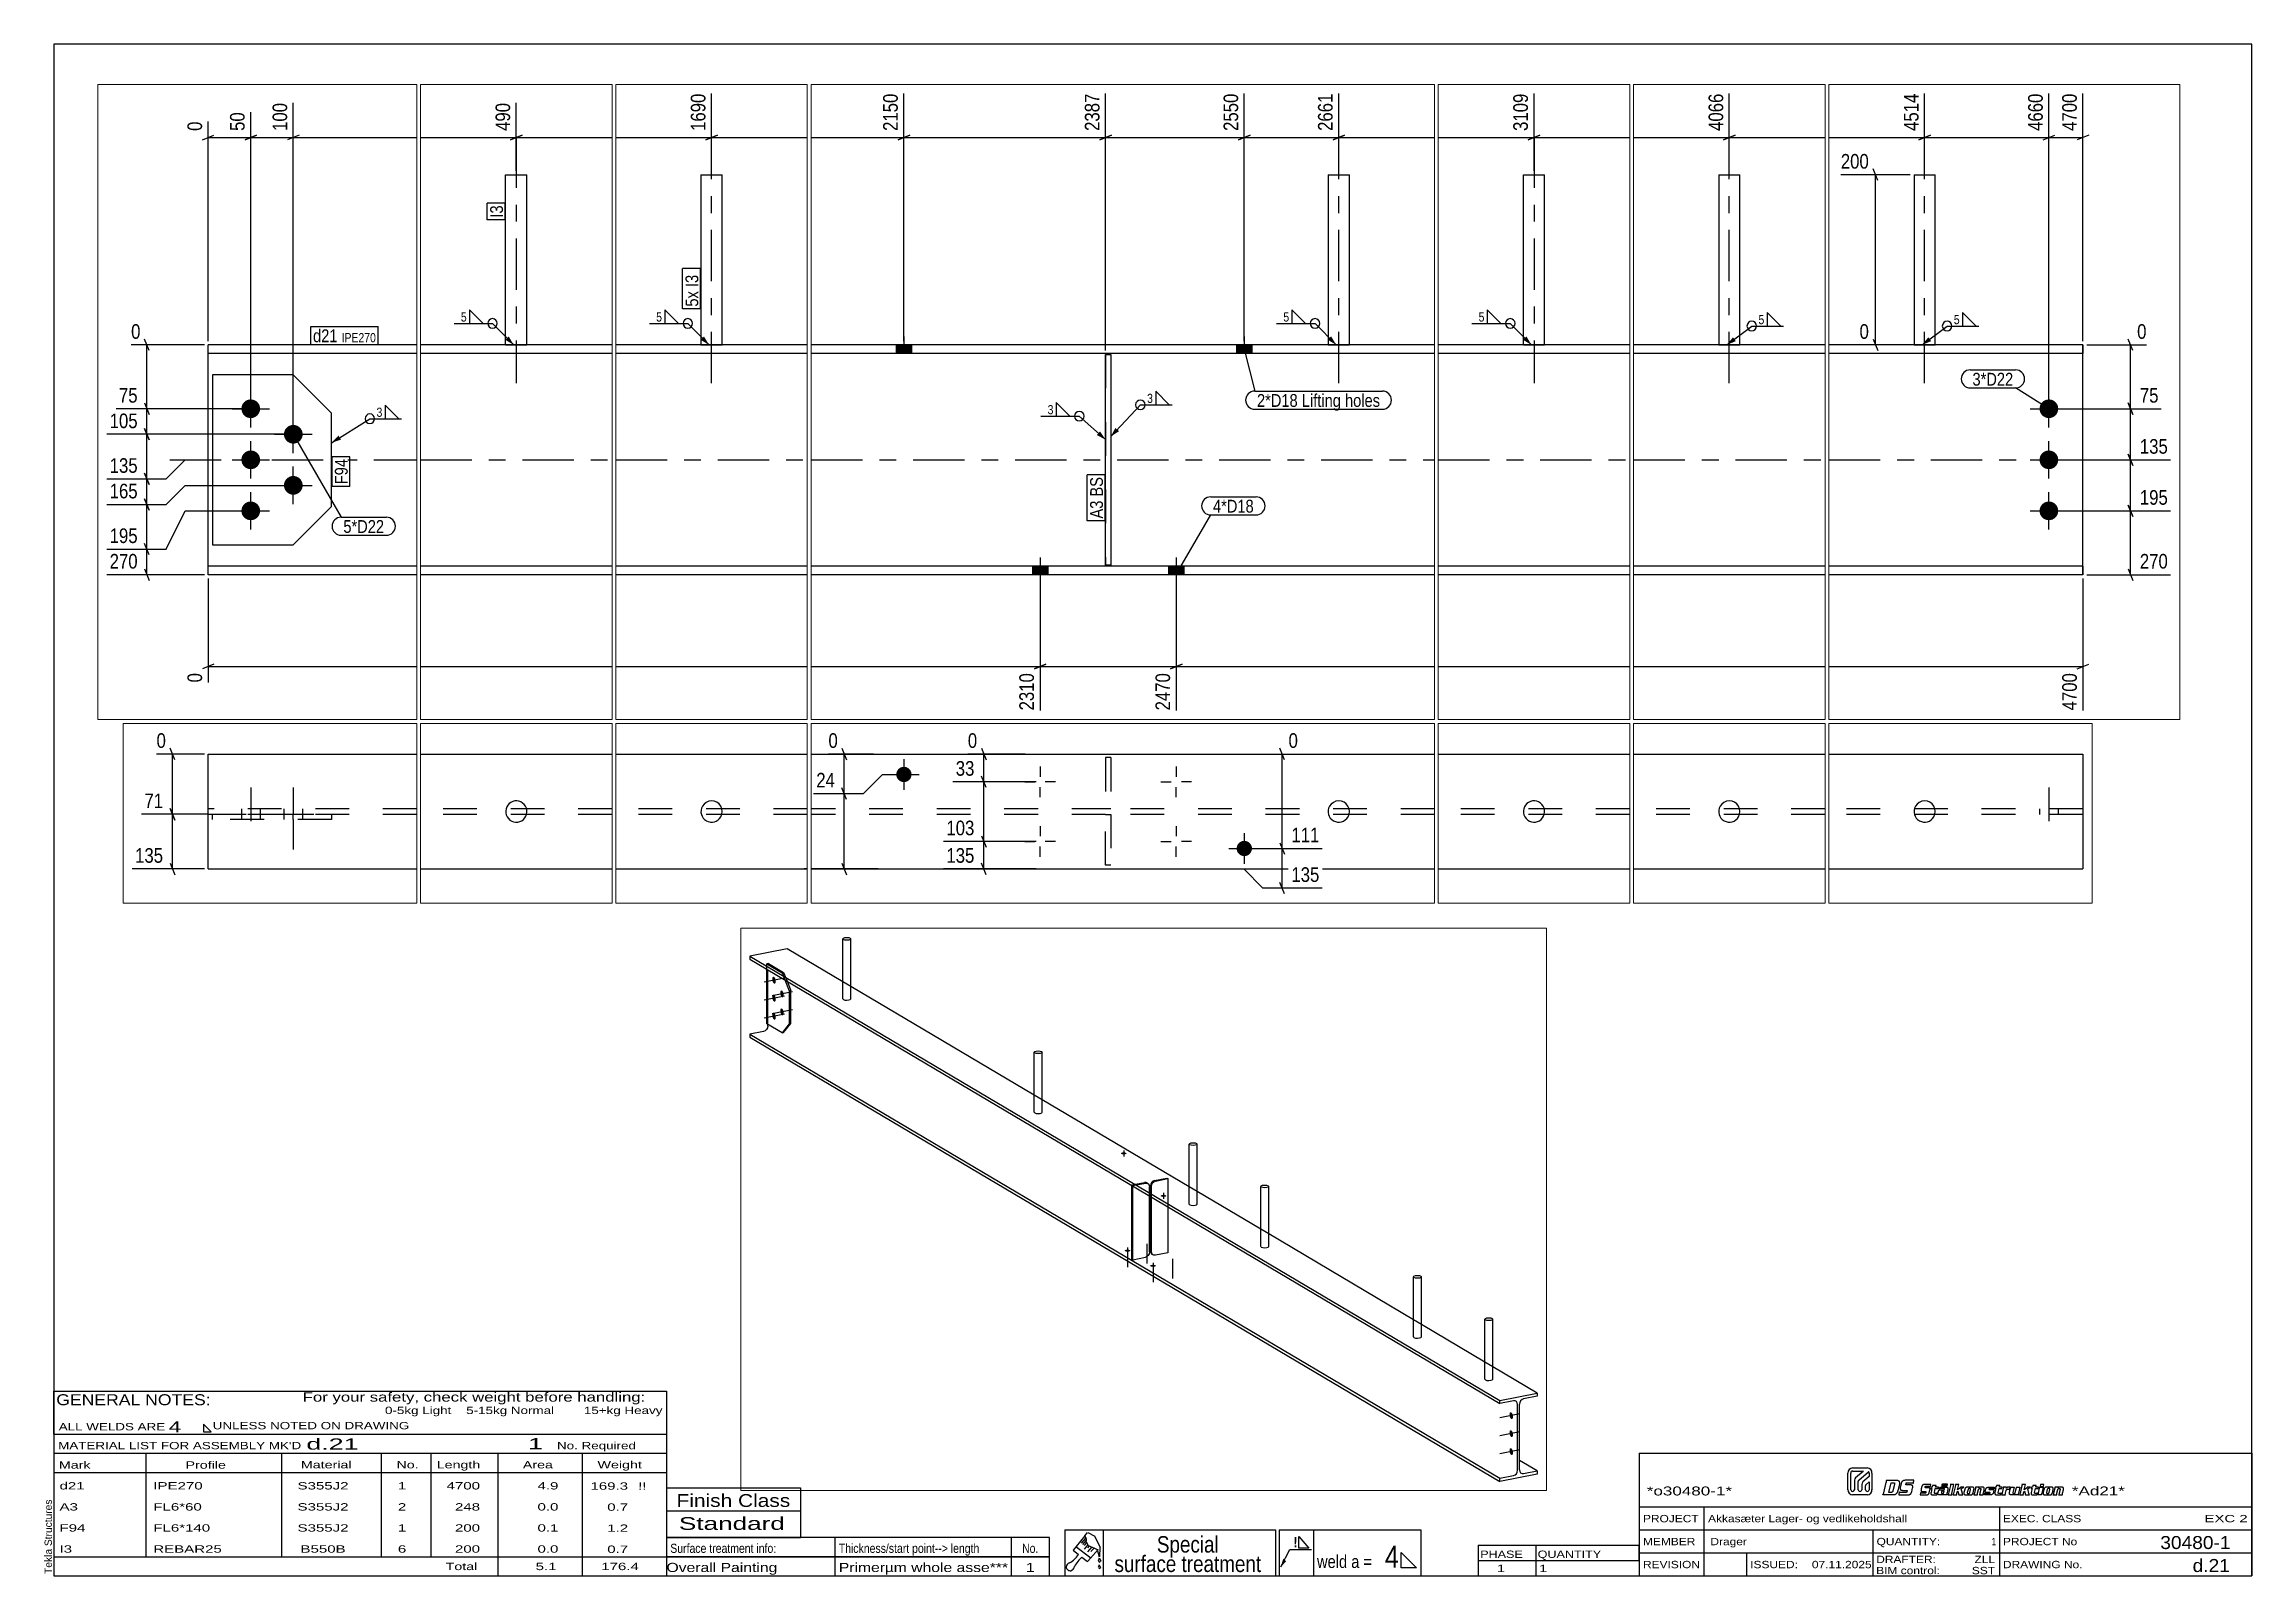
# Paper-space layout 'Layout1' of a CAD drawing. Header units: millimetres. Extents: x 2 to 579, y 5 to 405.
# The model-space entities are those that its viewports show. They can reach past a viewport. Long polylines and large blocks are cut down to what shows.
import ezdxf

# ---------------------------------------------------------------- set-up
doc = ezdxf.new("R2010")
doc.units = ezdxf.units.MM
doc.linetypes.add('DXK_LINE_DOT2', pattern=[3.9198, 1.9599, -1.9599])
doc.linetypes.add('DXK_LINE_DOT3', pattern=[5.9187, 2.979, -0.9799, 0.9799, -0.9799])
for name, color, linetype in [('GRAPHICAL_OBJECTS', 7, 'Continuous'), ('MÅLSÆTNING', 7, 'Continuous'), ('STÅL', 7, 'Continuous'), ('TEKST', 7, 'Continuous')]:
    doc.layers.add(name, color=color, linetype=linetype)
doc.layers.add('Viewport layer', color=7, linetype='Continuous', plot=False)
doc.styles.add('Arial', font='ARIAL.TTF', dxfattribs={"height": 0.2})
doc.styles.add('Arial Narrow', font='ARIALN.TTF', dxfattribs={"height": 0.2})
doc.styles.add('Arial Narrow Bold', font='ARIALNB.TTF', dxfattribs={"height": 0.2})
doc.styles.add('Arial Rounded MT Bold', font='ARLRDBD.TTF', dxfattribs={"height": 0.2})
doc.styles.add('IDAutomationHC39M', font='IDAUTOMATIONHC39M.TTF', dxfattribs={"height": 0.2})

psp = doc.layouts.get("Layout1")

# ---------------------------------------------------------------- texts
at = {"layer": 'GRAPHICAL_OBJECTS', "color": 7}
for s, height, style, width, p in [('GENERAL NOTES:', 2.8633, 'Arial Narrow', 1.4, (5.65, 49.56)), ('ALL WELDS ARE', 1.9089, 'Arial Narrow', 1.6, (6.29, 43)), ('UNLESS NOTED ON DRAWING', 1.9089, 'Arial Narrow', 1.6, (46.52, 43.28)), ('d.21', 2.912, 'Arial Rounded MT Bold', 1.794707, (70.97, 37.97)), ('1', 2.91, 'Arial Rounded MT Bold', 1.794707, (128.86, 38.06)), ("MATERIAL LIST FOR ASSEMBLY MK'D", 1.9089, 'Arial Narrow', 1.6, (6.15, 38.06)), ('Mark', 1.909, 'Arial Narrow', 1.7, (6.34, 33)), ('Profile', 1.909, 'Arial Narrow', 1.7, (39.41, 33)), ('Material', 1.909, 'Arial Narrow', 1.7, (69.54, 33.06)), ('No.', 1.909, 'Arial Narrow', 1.7, (94.5, 33.06)), ('Length', 1.909, 'Arial Narrow', 1.7, (105, 33.06)), ('Area', 1.909, 'Arial Narrow', 1.7, (127.5, 33.06)), ('No. Required', 1.9089, 'Arial Narrow', 1.6, (136.41, 38.06)), ('Weight', 1.909, 'Arial Narrow', 1.7, (147, 33.06)), ('PHASE', 1.909, 'Arial Narrow', 1.5, (377.5, 9.69)), ('QUANTITY', 1.909, 'Arial Narrow', 1.5, (392.5, 9.69))]:
    psp.add_text(s, height=height, dxfattribs=dict(at, style=style, width=width)).set_placement(p)
at = {"layer": 'GRAPHICAL_OBJECTS', "color": 7, "linetype": 'Continuous'}
for s, height, style, width, p in [('For your safety, check weight before handling:  ', 2.3861, 'Arial Narrow', 1.6, (70, 50.5)), ('0-5kg Light    5-15kg Normal        15+kg Heavy', 1.9089, 'Arial Narrow', 1.6, (91.5, 47.25)), ('4', 2.86, 'Arial Narrow', 1.794707, (35, 42.5)), ('d21', 1.909, 'Arial Narrow', 1.794707, (6.5, 27.56)), ('IPE270', 1.909, 'Arial Narrow', 1.794707, (31, 27.56)), ('S355J2', 1.909, 'Arial Narrow', 1.794707, (68.66, 27.56)), ('1', 1.91, 'Arial Narrow', 1.794707, (94.86, 27.56)), ('4700', 1.909, 'Arial Narrow', 1.794707, (107.58, 27.56)), ('4.9', 1.909, 'Arial Narrow', 1.794707, (131.32, 27.56)), ('169.3', 1.909, 'Arial Narrow', 1.794707, (145.15, 27.5)), ('!!', 1.909, 'Arial Narrow', 1.794707, (157.6, 27.5)), ('A3', 1.909, 'Arial Narrow', 1.794707, (6.5, 22.06)), ('FL6*60', 1.909, 'Arial Narrow', 1.794707, (31, 22.06)), ('S355J2', 1.909, 'Arial Narrow', 1.794707, (68.66, 22.06)), ('2', 1.91, 'Arial Narrow', 1.794707, (94.86, 22.06)), ('248', 1.909, 'Arial Narrow', 1.794707, (109.77, 22.06)), ('0.0', 1.909, 'Arial Narrow', 1.794707, (131.32, 22.06)), ('0.7', 1.909, 'Arial Narrow', 1.794707, (149.53, 22)), ('Finish Class', 3.3405, 'Arial Narrow', 1.425378, (167.62, 23)), ('*o30480-1*', 2.333, 'IDAutomationHC39M', 1.425378, (421, 26)), ('*Ad21*', 2.333, 'IDAutomationHC39M', 1.425378, (532, 26.01)), ('F94', 1.909, 'Arial Narrow', 1.794707, (6.5, 16.56)), ('FL6*140', 1.909, 'Arial Narrow', 1.794707, (31, 16.56)), ('S355J2', 1.909, 'Arial Narrow', 1.794707, (68.66, 16.56)), ('1', 1.91, 'Arial Narrow', 1.794707, (94.86, 16.56)), ('200', 1.909, 'Arial Narrow', 1.794707, (109.77, 16.56)), ('0.1', 1.909, 'Arial Narrow', 1.794707, (131.32, 16.56)), ('1.2', 1.909, 'Arial Narrow', 1.794707, (149.53, 16.5)), ('Standard', 3.34, 'Arial Narrow', 1.780292, (168.26, 17)), ('PROJECT', 1.909, 'Arial Narrow', 1.425378, (420, 19)), ('Akkasæter Lager- og vedlikeholdshall', 1.9089, 'Arial Narrow', 1.425378, (437, 19)), ('EXEC. CLASS', 1.9089, 'Arial Narrow', 1.425378, (514, 19)), ('EXC 2', 1.909, 'Arial Narrow', 1.780292, (566.64, 19)), ('I3', 1.909, 'Arial Narrow', 1.794707, (6.5, 11.06)), ('REBAR25', 1.909, 'Arial Narrow', 1.794707, (31, 11.06)), ('B550B', 1.909, 'Arial Narrow', 1.794707, (69.43, 11.06)), ('6', 1.91, 'Arial Narrow', 1.794707, (94.86, 11.06)), ('200', 1.909, 'Arial Narrow', 1.794707, (109.77, 11.06)), ('0.0', 1.909, 'Arial Narrow', 1.794707, (131.32, 11.06)), ('0.7', 1.909, 'Arial Narrow', 1.794707, (149.53, 11)), ('MEMBER', 1.909, 'Arial Narrow', 1.425378, (420, 13)), ('Drager', 1.909, 'Arial Narrow', 1.42538, (437.61, 13)), ('QUANTITY:', 1.909, 'Arial Narrow', 1.425378, (481, 13)), ('PROJECT No', 1.909, 'Arial Narrow', 1.425378, (514, 13)), ('30480-1', 3.397, 'Arial Rounded MT Bold', 1.1, (555.09, 12)), ('Total', 1.909, 'Arial Narrow', 1.7, (107.33, 6.5)), ('5.1', 1.909, 'Arial Narrow', 1.794707, (130.83, 6.5)), ('176.4', 1.909, 'Arial Narrow', 1.794707, (147.96, 6.5)), ('Overall Painting', 2.3861, 'Arial Narrow', 1.5, (165, 6)), ('Primerµm whole asse***', 2.3861, 'Arial Narrow', 1.5, (210, 6)), ('1', 2.39, 'Arial Narrow', 1.5, (258.86, 6)), ('1', 1.91, 'Arial Narrow', 1.794707, (381.82, 6)), ('1', 1.91, 'Arial Narrow', 1.794707, (392.86, 6)), ('REVISION', 1.909, 'Arial Narrow', 1.425378, (420, 7)), ('ISSUED:', 1.909, 'Arial Narrow', 1.425378, (448, 7)), ('07.11.2025', 1.909, 'Arial Narrow', 1.425378, (464.11, 7)), ('DRAFTER:', 1.909, 'Arial Narrow', 1.425378, (480.91, 8.35)), ('BIM control:', 1.9089, 'Arial Narrow', 1.425378, (480.9, 5.44)), ('SST', 1.909, 'Arial Narrow', 1.425378, (505.88, 5.43)), ('ZLL', 1.909, 'Arial Narrow', 1.425378, (506.58, 8.35)), ('DRAWING No.', 1.9089, 'Arial Narrow', 1.425378, (514, 7)), ('d.21', 3.397, 'Arial Rounded MT Bold', 1.1, (563.53, 6))]:
    psp.add_text(s, height=height, dxfattribs=dict(at, style=style, width=width)).set_placement(p)
at = {"layer": 'GRAPHICAL_OBJECTS', "color": 174, "linetype": 'Continuous', "style": 'Arial'}
psp.add_text('Tekla Structures', height=1.9102, rotation=90, dxfattribs=at).set_placement((4.5, 5.5))
at = {"layer": 'GRAPHICAL_OBJECTS', "color": 7, "linetype": 'Continuous', "style": 'Arial Narrow'}
for s, height, p in [('Surface treatment info:', 2.3861, (166, 11)), ('Thickness/start point--> length', 2.3861, (210, 11)), ('Special', 4.295, (293.07, 11.08)), ('4', 5.73, (352.61, 7.11)), ('1', 1.91, (511.03, 13)), ('surface treatment', 4.2949, (282, 6)), ('weld a =', 3.34, (334.88, 7.06))]:
    psp.add_text(s, height=height, dxfattribs=at).set_placement(p)
at = {"layer": 'GRAPHICAL_OBJECTS', "color": 7, "style": 'Arial Narrow'}
psp.add_text('No.', height=2.386, dxfattribs=at).set_placement((257.87, 11))
at = {"layer": 'GRAPHICAL_OBJECTS', "color": 2, "linetype": 'Continuous', "style": 'Arial Narrow Bold', "width": 0.99921}
psp.add_text('!', height=2.73, dxfattribs=at).set_placement((328.73, 12.42))

msp = doc.modelspace()

# ---------------------------------------------------------------- hatches: boundary and pattern name
at = {"layer": 'STÅL', "linetype": 'Continuous'}
for points in [[(24756.2, 1600.3), (24756.5, 1598.1), (24756.6, 1595.8), (24756.5, 1593.8), (24756.1, 1592), (24755.5, 1590.5), (24754.7, 1589.4), (24753.8, 1588.7), (24752.7, 1588.5), (24751.6, 1588.7), (24750.4, 1589.5), (24749.3, 1590.6), (24748.3, 1592.2), (24747.3, 1594), (24746.6, 1596.1), (24746, 1598.3), (24745.7, 1600.6), (24745.6, 1602.8), (24745.8, 1604.8), (24746.1, 1606.7), (24746.7, 1608.2), (24747.5, 1609.3), (24748.5, 1609.9), (24749.5, 1610.2), (24750.7, 1609.9), (24751.8, 1609.2), (24752.9, 1608), (24754, 1606.5), (24754.9, 1604.6), (24755.6, 1602.5)], [(24781.2, 1557.3), (24781.5, 1555.1), (24781.6, 1552.8), (24781.5, 1550.8), (24781.1, 1549), (24780.5, 1547.5), (24779.7, 1546.4), (24778.8, 1545.7), (24777.7, 1545.5), (24776.6, 1545.7), (24775.4, 1546.5), (24774.3, 1547.6), (24773.3, 1549.2), (24772.3, 1551), (24771.6, 1553.1), (24771, 1555.3), (24770.7, 1557.6), (24770.6, 1559.8), (24770.8, 1561.8), (24771.1, 1563.7), (24771.7, 1565.2), (24772.5, 1566.3), (24773.5, 1566.9), (24774.5, 1567.2), (24775.7, 1566.9), (24776.8, 1566.2), (24777.9, 1565), (24779, 1563.5), (24779.9, 1561.6), (24780.6, 1559.5)], [(24756.2, 1543.9), (24756.5, 1541.7), (24756.6, 1539.5), (24756.5, 1537.4), (24756.1, 1535.6), (24755.5, 1534.1), (24754.7, 1533), (24753.8, 1532.3), (24752.7, 1532.1), (24751.6, 1532.4), (24750.4, 1533.1), (24749.3, 1534.2), (24748.3, 1535.8), (24747.3, 1537.6), (24746.6, 1539.7), (24746, 1541.9), (24745.7, 1544.2), (24745.6, 1546.4), (24745.8, 1548.5), (24746.1, 1550.3), (24746.7, 1551.8), (24747.5, 1552.9), (24748.5, 1553.6), (24749.5, 1553.8), (24750.7, 1553.5), (24751.8, 1552.8), (24752.9, 1551.6), (24754, 1550.1), (24754.9, 1548.2), (24755.6, 1546.2)], [(24781.2, 1500.9), (24781.5, 1498.7), (24781.6, 1496.5), (24781.5, 1494.4), (24781.1, 1492.6), (24780.5, 1491.1), (24779.7, 1490), (24778.8, 1489.3), (24777.7, 1489.1), (24776.6, 1489.4), (24775.4, 1490.1), (24774.3, 1491.2), (24773.3, 1492.8), (24772.3, 1494.6), (24771.6, 1496.7), (24771, 1498.9), (24770.7, 1501.2), (24770.6, 1503.4), (24770.8, 1505.5), (24771.1, 1507.3), (24771.7, 1508.8), (24772.5, 1509.9), (24773.5, 1510.6), (24774.5, 1510.8), (24775.7, 1510.5), (24776.8, 1509.8), (24777.9, 1508.6), (24779, 1507.1), (24779.9, 1505.2), (24780.6, 1503.2)], [(24756.2, 1487.6), (24756.5, 1485.3), (24756.6, 1483.1), (24756.5, 1481), (24756.1, 1479.2), (24755.5, 1477.7), (24754.7, 1476.6), (24753.8, 1475.9), (24752.7, 1475.7), (24751.6, 1476), (24750.4, 1476.7), (24749.3, 1477.9), (24748.3, 1479.4), (24747.3, 1481.2), (24746.6, 1483.3), (24746, 1485.6), (24745.7, 1487.8), (24745.6, 1490), (24745.8, 1492.1), (24746.1, 1493.9), (24746.7, 1495.4), (24747.5, 1496.5), (24748.5, 1497.2), (24749.5, 1497.4), (24750.7, 1497.1), (24751.8, 1496.4), (24752.9, 1495.2), (24754, 1493.7), (24754.9, 1491.9), (24755.6, 1489.8)], [(25846.8, 1053.7), (25845, 1053.8), (25843.2, 1054), (25841.5, 1054.3), (25840.1, 1054.7), (25839, 1055.3), (25838.3, 1055.9), (25837.9, 1056.5), (25837.9, 1057.1), (25838.3, 1057.8), (25839, 1058.3), (25840.1, 1058.9), (25841.5, 1059.3), (25843.2, 1059.6), (25845, 1059.8), (25846.8, 1059.9), (25848.7, 1059.8), (25850.5, 1059.6), (25852.1, 1059.3), (25853.5, 1058.9), (25854.6, 1058.3), (25855.4, 1057.8), (25855.8, 1057.1), (25855.8, 1056.5), (25855.4, 1055.9), (25854.6, 1055.3), (25853.5, 1054.7), (25852.1, 1054.3), (25850.5, 1054), (25848.7, 1053.8)], [(25971.5, 920.4), (25969.6, 920.4), (25967.8, 920.6), (25966.2, 921), (25964.8, 921.4), (25963.7, 921.9), (25962.9, 922.5), (25962.5, 923.1), (25962.5, 923.8), (25962.9, 924.4), (25963.7, 925), (25964.8, 925.5), (25966.2, 925.9), (25967.8, 926.3), (25969.6, 926.5), (25971.5, 926.5), (25973.4, 926.5), (25975.1, 926.3), (25976.8, 925.9), (25978.2, 925.5), (25979.3, 925), (25980, 924.4), (25980.4, 923.8), (25980.4, 923.1), (25980, 922.5), (25979.3, 921.9), (25978.2, 921.4), (25976.8, 921), (25975.1, 920.6), (25973.4, 920.4)], [(25858.7, 748.7), (25856.8, 748.8), (25855, 749), (25853.4, 749.3), (25852, 749.8), (25850.9, 750.3), (25850.1, 750.9), (25849.7, 751.5), (25849.7, 752.1), (25850.1, 752.8), (25850.9, 753.4), (25852, 753.9), (25853.4, 754.3), (25855, 754.6), (25856.8, 754.8), (25858.7, 754.9), (25860.6, 754.8), (25862.3, 754.6), (25864, 754.3), (25865.4, 753.9), (25866.5, 753.4), (25867.2, 752.8), (25867.6, 752.1), (25867.6, 751.5), (25867.2, 750.9), (25866.5, 750.3), (25865.4, 749.8), (25864, 749.3), (25862.3, 749), (25860.6, 748.8)], [(25938.7, 701.4), (25936.8, 701.4), (25935, 701.6), (25933.4, 701.9), (25932, 702.4), (25930.9, 702.9), (25930.1, 703.5), (25929.7, 704.1), (25929.7, 704.8), (25930.1, 705.4), (25930.9, 706), (25932, 706.5), (25933.4, 706.9), (25935, 707.2), (25936.8, 707.4), (25938.7, 707.5), (25940.6, 707.4), (25942.3, 707.2), (25944, 706.9), (25945.4, 706.5), (25946.5, 706), (25947.2, 705.4), (25947.6, 704.8), (25947.6, 704.1), (25947.2, 703.5), (25946.5, 702.9), (25945.4, 702.4), (25944, 701.9), (25942.3, 701.6), (25940.6, 701.4)], [(2270.9, 430.1), (2288.9, 430.1), (2288.9, 440.3), (2270.9, 440.3)], [(2670.9, 430.1), (2688.9, 430.1), (2688.9, 440.3), (2670.9, 440.3)], [(168.9, 365.3, -1), (190.9, 365.3, -1)], [(4778.9, 365.3, -1), (4800.9, 365.3, -1)], [(218.9, 335.3, -1), (240.9, 335.3, -1)], [(168.9, 305.3, -1), (190.9, 305.3, -1)], [(4778.9, 305.3, -1), (4800.9, 305.3, -1)], [(218.9, 275.3, -1), (240.9, 275.3, -1)], [(168.9, 245.3, -1), (190.9, 245.3, -1)], [(4778.9, 245.3, -1), (4800.9, 245.3, -1)], [(27066.4, 235.9), (27066.7, 233.6), (27066.8, 231.4), (27066.7, 229.3), (27066.3, 227.5), (27065.7, 226), (27064.9, 224.9), (27063.9, 224.2), (27062.9, 224), (27061.8, 224.3), (27060.6, 225), (27059.5, 226.2), (27058.4, 227.7), (27057.5, 229.6), (27056.8, 231.6), (27056.2, 233.9), (27055.9, 236.1), (27055.8, 238.3), (27055.9, 240.4), (27056.3, 242.2), (27056.9, 243.7), (27057.7, 244.8), (27058.6, 245.5), (27059.7, 245.7), (27060.8, 245.4), (27062, 244.7), (27063.1, 243.6), (27064.1, 242), (27065.1, 240.2), (27065.8, 238.1)], [(27066.4, 179.5), (27066.7, 177.2), (27066.8, 175), (27066.7, 173), (27066.3, 171.1), (27065.7, 169.6), (27064.9, 168.5), (27063.9, 167.9), (27062.9, 167.6), (27061.8, 167.9), (27060.6, 168.6), (27059.5, 169.8), (27058.4, 171.3), (27057.5, 173.2), (27056.8, 175.3), (27056.2, 177.5), (27055.9, 179.7), (27055.8, 182), (27055.9, 184), (27056.3, 185.8), (27056.9, 187.3), (27057.7, 188.4), (27058.6, 189.1), (27059.7, 189.3), (27060.8, 189.1), (27062, 188.3), (27063.1, 187.2), (27064.1, 185.6), (27065.1, 183.8), (27065.8, 181.7)], [(2448.9, 180.5), (2430.9, 180.5), (2430.9, 170.3), (2448.9, 170.3)], [(2448.9, 180.5), (2430.9, 180.5), (2430.9, 170.3), (2448.9, 170.3)], [(2608.9, 180.5), (2590.9, 180.5), (2590.9, 170.3), (2608.9, 170.3)], [(2608.9, 180.5), (2590.9, 180.5), (2590.9, 170.3), (2608.9, 170.3)], [(14543.6, 151.1, -1), (14525.6, 151.1, -1)], [(27066.4, 123.1), (27066.7, 120.8), (27066.8, 118.6), (27066.7, 116.6), (27066.3, 114.8), (27065.7, 113.3), (27064.9, 112.1), (27063.9, 111.5), (27062.9, 111.3), (27061.8, 111.5), (27060.6, 112.3), (27059.5, 113.4), (27058.4, 115), (27057.5, 116.8), (27056.8, 118.9), (27056.2, 121.1), (27055.9, 123.4), (27055.8, 125.6), (27055.9, 127.6), (27056.3, 129.5), (27056.9, 130.9), (27057.7, 132.1), (27058.6, 132.7), (27059.7, 132.9), (27060.8, 132.7), (27062, 132), (27063.1, 130.8), (27064.1, 129.3), (27065.1, 127.4), (27065.8, 125.3)], [(14943.6, 64.1, -1), (14925.6, 64.1, -1)]]:
    msp.add_hatch(color=96, dxfattribs=at).paths.add_polyline_path(points)
at = {"layer": 'TEKST', "linetype": 'Continuous'}
for points in [[(611, 450.3), (616.9, 440.3), (607, 446.4)], [(1811, 450.3), (1816.9, 440.3), (1807, 446.4)], [(2782, 450.3), (2787.9, 440.3), (2778, 446.4)], [(3230, 450.3), (3235.9, 440.3), (3226, 446.4)], [(4203.5, 444.8), (4192.9, 440.3), (4200.2, 449.3)], [(4651.5, 444.8), (4640.9, 440.3), (4648.2, 449.3)], [(2510.4, 338.6), (2516.9, 329), (2506.6, 334.4)], [(2532.7, 338.9), (2522.9, 332.7), (2528.5, 342.8)], [(285.9, 329), (274.9, 325.4), (282.9, 333.8)]]:
    msp.add_hatch(color=3, dxfattribs=at).paths.add_polyline_path(points)

# ---------------------------------------------------------------- linework, layer by layer
at = {"layer": 'MÅLSÆTNING', "color": 7, "linetype": 'Continuous'}
for p, q in [((1819.9, 644.8), (1819.9, 735.7)), ((1819.9, 644.8), (1819.9, 735.7)), ((2279.9, 444.7), (2279.9, 735.7)), ((2279.9, 444.7), (2279.9, 735.7)), ((2516.9, 433.6), (2516.9, 735.7)), ((2516.9, 433.6), (2516.9, 735.7)), ((2679.9, 444.8), (2679.9, 735.7)), ((2679.9, 444.8), (2679.9, 735.7)), ((2790.9, 644.8), (2790.9, 735.7)), ((3238.9, 644.8), (3238.9, 735.7)), ((4195.9, 644.8), (4195.9, 735.7)), ((4195.9, 644.8), (4195.9, 735.7)), ((4643.9, 644.8), (4643.9, 735.7)), ((4789.9, 369.8), (4789.9, 735.7)), ((4829.9, 444.8), (4829.9, 735.7)), ((129.9, 444.8), (129.9, 702.8)), ((179.9, 369.8), (179.9, 713.8)), ((179.9, 369.8), (179.9, 713.8)), ((229.9, 339.8), (229.9, 724.7)), ((229.9, 339.8), (229.9, 724.7)), ((619.9, 644.8), (619.9, 724.7)), ((619.9, 644.8), (619.9, 724.7)), ((123.2, 681.5), (136.7, 686.9)), ((129.9, 684.2), (179.9, 684.2)), ((173.2, 681.5), (186.7, 686.9)), ((186.7, 686.9), (173.2, 681.5)), ((179.9, 684.2), (229.9, 684.2)), ((236.7, 686.9), (223.2, 681.5)), ((236.7, 686.9), (223.2, 681.5)), ((229.9, 684.2), (619.9, 684.2)), ((626.7, 686.9), (613.2, 681.5)), ((613.2, 681.5), (626.7, 686.9)), ((619.9, 684.2), (1819.9, 684.2)), ((1826.7, 686.9), (1813.2, 681.5)), ((1813.2, 681.5), (1826.7, 686.9)), ((1819.9, 684.2), (2279.9, 684.2)), ((2286.7, 686.9), (2273.2, 681.5)), ((2273.2, 681.5), (2286.7, 686.9)), ((2279.9, 684.2), (2516.9, 684.2)), ((2523.7, 686.9), (2510.2, 681.5)), ((2510.2, 681.5), (2523.7, 686.9)), ((2516.9, 684.2), (2679.9, 684.2)), ((2686.7, 686.9), (2673.2, 681.5)), ((2673.2, 681.5), (2686.7, 686.9)), ((2679.9, 684.2), (2790.9, 684.2)), ((2784.2, 681.5), (2797.7, 686.9)), ((3232.2, 681.5), (3245.7, 686.9)), ((4202.7, 686.9), (4189.2, 681.5)), ((4189.2, 681.5), (4202.7, 686.9)), ((4195.9, 684.2), (4643.9, 684.2)), ((4637.2, 681.5), (4650.7, 686.9)), ((4783.2, 681.5), (4796.7, 686.9)), ((4789.9, 684.2), (4829.9, 684.2)), ((4836.7, 686.9), (4823.2, 681.5)), ((4626.9, 640.3), (4545.4, 640.3)), ((4588.7, 633.6), (4583.3, 647.1)), ((4586, 440.3), (4586, 640.3)), ((60.6, 433.6), (55.2, 447.1)), ((4583.3, 447.1), (4588.7, 433.6)), ((4888.6, 433.6), (4883.2, 447.1)), ((125.4, 440.3), (39.3, 440.3)), ((57.9, 365.3), (57.9, 440.3)), ((4626.9, 440.3), (4567.4, 440.3)), ((4834.4, 440.3), (4904.5, 440.3)), ((4885.9, 365.3), (4885.9, 440.3)), ((175.4, 365.3), (21.8, 365.3)), ((175.4, 365.3), (21.8, 365.3)), ((55.2, 372.1), (60.6, 358.6)), ((55.2, 372.1), (60.6, 358.6)), ((57.9, 335.3), (57.9, 365.3)), ((4794.4, 365.3), (4922, 365.3)), ((4794.4, 365.3), (4922, 365.3)), ((4883.2, 372.1), (4888.6, 358.6)), ((4888.6, 358.6), (4883.2, 372.1)), ((4885.9, 305.3), (4885.9, 365.3)), ((60.6, 328.6), (55.2, 342.1)), ((55.2, 342.1), (60.6, 328.6)), ((225.4, 335.3), (10.8, 335.3)), ((225.4, 335.3), (10.8, 335.3)), ((57.9, 282.8), (57.9, 335.3)), ((4883.2, 312.1), (4888.6, 298.6)), ((4888.6, 298.6), (4883.2, 312.1)), ((60.6, 276.1), (55.2, 289.6)), ((55.2, 289.6), (60.6, 276.1)), ((80.4, 282.8), (102.9, 305.3)), ((80.4, 282.8), (102.9, 305.3)), ((102.9, 305.3), (125.4, 305.3)), ((102.9, 305.3), (125.4, 305.3)), ((4794.4, 305.3), (4933, 305.3)), ((4794.4, 305.3), (4933, 305.3)), ((10.8, 282.8), (80.4, 282.8)), ((10.8, 282.8), (80.4, 282.8)), ((60.6, 246.1), (55.2, 259.6)), ((55.2, 259.6), (60.6, 246.1)), ((57.9, 252.8), (57.9, 282.8)), ((80.4, 252.8), (102.9, 275.3)), ((80.4, 252.8), (102.9, 275.3)), ((102.9, 275.3), (225.4, 275.3)), ((102.9, 275.3), (225.4, 275.3)), ((10.8, 252.8), (80.4, 252.8)), ((10.8, 252.8), (80.4, 252.8)), ((57.9, 200.3), (57.9, 252.8)), ((80.4, 200.3), (102.9, 245.3)), ((80.4, 200.3), (102.9, 245.3)), ((102.9, 245.3), (175.4, 245.3)), ((102.9, 245.3), (175.4, 245.3)), ((4794.4, 245.3), (4933, 245.3)), ((4888.6, 238.6), (4883.2, 252.1)), ((4885.9, 170.3), (4885.9, 245.3)), ((10.8, 200.3), (80.4, 200.3)), ((10.8, 200.3), (80.4, 200.3)), ((60.6, 193.6), (55.2, 207.1)), ((60.6, 193.6), (55.2, 207.1)), ((57.9, 170.3), (57.9, 200.3)), ((12345.2, 168.3), (12339.8, 181.8)), ((14981.7, 168.3), (14976.3, 181.8)), ((125.4, 170.3), (10.8, 170.3)), ((55.2, 177.1), (60.6, 163.6)), ((129.9, 165.8), (129.9, 43.7)), ((2439.9, 155.8), (2439.9, 10.8)), ((2599.9, 155.8), (2599.9, 10.8)), ((2599.9, 155.8), (2599.9, 10.8)), ((4829.9, 165.8), (4829.9, 10.8)), ((4834.4, 170.3), (4933, 170.3)), ((4883.2, 177.1), (4888.6, 163.6)), ((12380.1, 175.1), (12323.9, 175.1)), ((12342.5, 104.3), (12342.5, 175.1)), ((14499, 175.1), (14445.9, 175.1)), ((14955.1, 175.1), (14997.6, 175.1)), ((14979, 64.1), (14979, 175.1)), ((14467.2, 121.8), (14461.8, 135.3)), ((14487, 128.6), (14509.5, 151.1)), ((14487, 128.6), (14509.5, 151.1)), ((14509.5, 151.1), (14530.1, 151.1)), ((14509.5, 151.1), (14530.1, 151.1)), ((14690.1, 142.4), (14592.2, 142.4)), ((14631.1, 135.6), (14625.7, 149.1)), ((14628.4, 72.4), (14628.4, 142.4)), ((12385.1, 104.3), (12306.4, 104.3)), ((12385.1, 104.3), (12306.4, 104.3)), ((12339.8, 111), (12345.2, 97.5)), ((12345.2, 97.5), (12339.8, 111)), ((12342.5, 40.1), (12342.5, 104.3)), ((14428.4, 128.6), (14487, 128.6)), ((14464.5, 40.1), (14464.5, 128.6)), ((14625.7, 79.1), (14631.1, 65.6)), ((14625.7, 79.1), (14631.1, 65.6)), ((136.7, 65), (123.2, 59.6)), ((129.9, 62.3), (2439.9, 62.3)), ((2433.2, 59.6), (2446.7, 65)), ((2606.7, 65), (2593.2, 59.6)), ((2593.2, 59.6), (2606.7, 65)), ((2599.9, 62.3), (4829.9, 62.3)), ((4823.2, 59.6), (4836.7, 65)), ((14690.1, 72.4), (14581.2, 72.4)), ((14690.1, 72.4), (14581.2, 72.4)), ((14628.4, 40.1), (14628.4, 72.4)), ((14939.1, 64.1), (15026.1, 64.1)), ((14939.1, 64.1), (15026.1, 64.1)), ((14976.3, 70.8), (14981.7, 57.3)), ((14976.3, 70.8), (14981.7, 57.3)), ((14979, 17.6), (14979, 64.1)), ((12380.1, 40.1), (12295.4, 40.1)), ((12339.8, 46.8), (12345.2, 33.3)), ((14504.4, 40.1), (14183.4, 40.1)), ((14461.8, 46.8), (14467.2, 33.3)), ((14690.1, 40.1), (14581.2, 40.1)), ((14631.1, 33.3), (14625.7, 46.8)), ((14956.5, 17.6), (14934, 40.1)), ((14934, 40.1), (14973, 40.1)), ((15026.1, 17.6), (14956.5, 17.6)), ((14981.7, 10.8), (14976.3, 24.3))]:
    msp.add_line(p, q, dxfattribs=at)
at = {"layer": 'STÅL', "color": 2, "linetype": 'Continuous'}
for p, q in [((24966.7, 1729), (24968.3, 1731.1)), ((24968.4, 1726.8), (24966.7, 1729)), ((24966.7, 1541), (24966.7, 1729)), ((24968.3, 1731.1), (24972.8, 1732.7)), ((24973, 1725.3), (24968.4, 1726.8)), ((24972.8, 1732.7), (24979.1, 1733.3)), ((24979.2, 1724.7), (24973, 1725.3)), ((24979.1, 1733.3), (24985.3, 1732.7)), ((24985.5, 1725.3), (24979.2, 1724.7)), ((24985.3, 1732.7), (24989.9, 1731.2)), ((24990, 1726.9), (24985.5, 1725.3)), ((24989.9, 1731.2), (24991.7, 1729)), ((24991.7, 1729), (24990, 1726.9)), ((24991.7, 1541.1), (24991.7, 1729)), ((24792.6, 1697.7), (24675.7, 1674.6)), ((24966.7, 1594.6), (24792.6, 1697.7)), ((24675.7, 1674.6), (27025.7, 282.5)), ((24675.7, 1674.6), (24675.7, 1665.1)), ((24675.7, 1665.1), (27025.7, 272.9)), ((24728.6, 1462.3), (24728.6, 1633.7)), ((24784.9, 1600.4), (24798.6, 1566.5)), ((24792.3, 1596), (24803.8, 1567.5)), ((24803.8, 1567.5), (24798.6, 1566.5)), ((24798.6, 1566.5), (24798.6, 1463.1)), ((24803.8, 1464.1), (24803.8, 1567.5)), ((25566.7, 1239.2), (24991.7, 1579.8)), ((24968.4, 1538.9), (24966.7, 1541)), ((24968.4, 1538.9), (24973, 1537.3)), ((24973, 1537.3), (24979.2, 1536.8)), ((24979.2, 1536.8), (24985.5, 1537.4)), ((24985.5, 1537.4), (24990, 1538.9)), ((24990, 1538.9), (24991.7, 1541.1)), ((24776.1, 1434.2), (24728.6, 1462.3)), ((24731.3, 1455.6), (24730.3, 1450)), ((24731.3, 1455.6), (24731.3, 1460.7)), ((24798.6, 1463.1), (24776.1, 1434.2)), ((24781.3, 1435.2), (24803.8, 1464.1)), ((24803.8, 1464.1), (24798.6, 1463.1)), ((24718.3, 1438.9), (24675.7, 1430.5)), ((24675.7, 1430.5), (27025.7, 38.4)), ((24675.7, 1430.5), (24675.7, 1420.9)), ((24723.3, 1441), (24718.3, 1438.9)), ((24727.5, 1444.9), (24723.3, 1441)), ((24730.3, 1450), (24727.5, 1444.9)), ((24776.1, 1434.2), (24781.3, 1435.2)), ((24675.7, 1420.9), (27025.7, 28.8)), ((25566.7, 1373.5), (25568.3, 1375.7)), ((25568.3, 1375.7), (25572.8, 1377.2)), ((25572.8, 1377.2), (25579.1, 1377.8)), ((25579.1, 1377.8), (25585.3, 1377.3)), ((25585.3, 1377.3), (25589.9, 1375.7)), ((25589.9, 1375.7), (25591.7, 1373.6)), ((25568.4, 1371.4), (25566.7, 1373.5)), ((25566.7, 1185.6), (25566.7, 1373.5)), ((25573, 1369.8), (25568.4, 1371.4)), ((25579.2, 1369.3), (25573, 1369.8)), ((25585.5, 1369.9), (25579.2, 1369.3)), ((25590, 1371.4), (25585.5, 1369.9)), ((25591.7, 1373.6), (25590, 1371.4)), ((25591.7, 1185.6), (25591.7, 1373.6)), ((26052.2, 951.6), (25591.7, 1224.4)), ((25566.7, 1185.6), (25568.4, 1183.5)), ((25568.4, 1183.5), (25573, 1181.9)), ((25573, 1181.9), (25579.2, 1181.3)), ((25579.2, 1181.3), (25585.5, 1181.9)), ((25585.5, 1181.9), (25590, 1183.5)), ((25590, 1183.5), (25591.7, 1185.6)), ((26053.8, 1088.1), (26058.3, 1089.6)), ((26058.3, 1089.6), (26064.6, 1090.2)), ((26064.6, 1090.2), (26070.8, 1089.7)), ((26070.8, 1089.7), (26075.4, 1088.1)), ((26052.2, 1085.9), (26053.8, 1088.1)), ((26053.9, 1083.8), (26052.2, 1085.9)), ((26052.2, 898), (26052.2, 1085.9)), ((26058.5, 1082.2), (26053.9, 1083.8)), ((26064.7, 1081.7), (26058.5, 1082.2)), ((26071, 1082.3), (26064.7, 1081.7)), ((26075.5, 1083.8), (26071, 1082.3)), ((26075.4, 1088.1), (26077.2, 1086)), ((26077.2, 1086), (26075.5, 1083.8)), ((26077.2, 898), (26077.2, 1086)), ((25872.8, 725.1), (25872.8, 955.9)), ((25875.8, 723.4), (25875.8, 954.1)), ((26276.2, 818.9), (26077.2, 936.8)), ((26276.2, 953.2), (26277.8, 955.4)), ((26277.9, 951.1), (26276.2, 953.2)), ((26276.2, 765.3), (26276.2, 953.2)), ((26277.8, 955.4), (26282.3, 956.9)), ((26282.5, 949.5), (26277.9, 951.1)), ((26282.3, 956.9), (26288.6, 957.5)), ((26288.7, 949), (26282.5, 949.5)), ((26288.6, 957.5), (26294.8, 957)), ((26295, 949.6), (26288.7, 949)), ((26294.8, 957), (26299.4, 955.4)), ((26299.5, 951.1), (26295, 949.6)), ((26299.4, 955.4), (26301.2, 953.3)), ((26301.2, 953.3), (26299.5, 951.1)), ((26301.2, 765.3), (26301.2, 953.3)), ((25927.8, 747.7), (25927.8, 923.3)), ((26052.2, 898), (26053.9, 895.8)), ((26053.9, 895.8), (26058.5, 894.3)), ((26058.5, 894.3), (26064.7, 893.7)), ((26064.7, 893.7), (26071, 894.3)), ((26071, 894.3), (26075.5, 895.9)), ((26075.5, 895.9), (26077.2, 898)), ((26754.7, 535.4), (26301.2, 804.1)), ((26277.9, 763.1), (26276.2, 765.3)), ((26277.9, 763.1), (26282.5, 761.6)), ((26282.5, 761.6), (26288.7, 761)), ((26288.7, 761), (26295, 761.6)), ((26295, 761.6), (26299.5, 763.2)), ((26299.5, 763.2), (26301.2, 765.3)), ((25875.8, 723.4), (25914.8, 731.1)), ((25919.8, 733.1), (25914.8, 731.1)), ((25924, 737), (25919.8, 733.1)), ((25926.8, 742.1), (25924, 737)), ((25927.8, 747.7), (25926.8, 742.1)), ((25872.8, 725.1), (25875.8, 723.4)), ((26754.7, 669.8), (26756.3, 671.9)), ((26756.4, 667.6), (26754.7, 669.8)), ((26754.7, 481.8), (26754.7, 669.8)), ((26756.3, 671.9), (26760.8, 673.5)), ((26761, 666.1), (26756.4, 667.6)), ((26760.8, 673.5), (26767.1, 674.1)), ((26767.2, 665.5), (26761, 666.1)), ((26767.1, 674.1), (26773.3, 673.5)), ((26773.5, 666.1), (26767.2, 665.5)), ((26773.3, 673.5), (26777.9, 672)), ((26778, 667.7), (26773.5, 666.1)), ((26777.9, 672), (26779.7, 669.8)), ((26779.7, 669.8), (26778, 667.7)), ((26779.7, 481.9), (26779.7, 669.8)), ((607.4, 440.3), (607.4, 640.3)), ((607.4, 640.3), (632.4, 640.3)), ((632.4, 440.3), (632.4, 640.3)), ((1807.4, 640.3), (1807.4, 440.3)), ((1807.4, 640.3), (1832.4, 640.3)), ((1832.4, 440.3), (1832.4, 640.3)), ((2778.4, 640.3), (2778.4, 440.3)), ((2778.4, 640.3), (2803.4, 640.3)), ((2803.4, 440.3), (2803.4, 640.3)), ((3226.4, 440.3), (3226.4, 640.3)), ((3226.4, 640.3), (3251.4, 640.3)), ((3251.4, 440.3), (3251.4, 640.3)), ((4183.4, 640.3), (4183.4, 440.3)), ((4183.4, 640.3), (4208.4, 640.3)), ((4208.4, 440.3), (4208.4, 640.3)), ((4631.4, 640.3), (4631.4, 440.3)), ((4631.4, 640.3), (4656.4, 640.3)), ((4656.4, 440.3), (4656.4, 640.3)), ((26978.7, 402.7), (26779.7, 520.6)), ((26978.7, 537.1), (26980.3, 539.2)), ((26980.4, 534.9), (26978.7, 537.1)), ((26978.7, 349.1), (26978.7, 537.1)), ((26980.3, 539.2), (26984.8, 540.8)), ((26985, 533.4), (26980.4, 534.9)), ((26984.8, 540.8), (26991.1, 541.4)), ((26991.2, 532.8), (26985, 533.4)), ((26991.1, 541.4), (26997.3, 540.8)), ((26997.5, 533.4), (26991.2, 532.8)), ((26997.3, 540.8), (27001.9, 539.3)), ((27002, 535), (26997.5, 533.4)), ((27001.9, 539.3), (27003.7, 537.1)), ((27003.7, 537.1), (27002, 535)), ((27003.7, 349.2), (27003.7, 537.1)), ((26754.7, 481.8), (26756.4, 479.7)), ((26756.4, 479.7), (26761, 478.1)), ((26761, 478.1), (26767.2, 477.6)), ((26767.2, 477.6), (26773.5, 478.2)), ((26773.5, 478.2), (26778, 479.7)), ((26778, 479.7), (26779.7, 481.9)), ((129.9, 170.3), (129.9, 440.3)), ((374.9, 440.3), (129.9, 440.3)), ((374.9, 430.1), (129.9, 430.1)), ((732.4, 440.3), (507.4, 440.3)), ((732.4, 430.1), (507.4, 430.1)), ((1932.4, 440.3), (1707.4, 440.3)), ((1932.4, 430.1), (1707.4, 430.1)), ((2903.4, 440.3), (2170.9, 440.3)), ((2903.4, 430.1), (2170.9, 430.1)), ((2516.9, 429.1), (2522.9, 429.1)), ((2516.9, 181.5), (2516.9, 429.1)), ((2522.9, 429.1), (2522.9, 181.5)), ((3351.4, 440.3), (3126.4, 440.3)), ((3351.4, 430.1), (3126.4, 430.1)), ((4308.4, 440.3), (4083.4, 440.3)), ((4308.4, 430.1), (4083.4, 430.1)), ((4829.9, 440.3), (4531.4, 440.3)), ((4829.9, 430.1), (4531.4, 430.1)), ((4829.9, 440.3), (4829.9, 430.1)), ((4829.9, 415.1), (4829.9, 430.1)), ((4829.9, 180.5), (4829.9, 415.1)), ((134.9, 405.3), (134.9, 205.3)), ((229.9, 405.3), (134.9, 405.3)), ((274.9, 360.3), (229.9, 405.3)), ((27142.6, 305.6), (27003.7, 387.9)), ((274.9, 250.3), (274.9, 360.3)), ((26978.7, 349.1), (26980.4, 347)), ((26980.4, 347), (26985, 345.4)), ((26985, 345.4), (26991.2, 344.9)), ((26991.2, 344.9), (26997.5, 345.5)), ((26997.5, 345.5), (27002, 347)), ((27002, 347), (27003.7, 349.2)), ((27025.7, 282.5), (27142.6, 305.6)), ((27095, 285.6), (27090.8, 281.7)), ((27100, 287.6), (27095, 285.6)), ((27142.6, 296), (27100, 287.6)), ((27142.6, 305.6), (27142.6, 296)), ((27025.7, 272.9), (27025.7, 282.5)), ((27068.3, 281.3), (27025.7, 272.9)), ((27073.3, 281.3), (27068.3, 281.3)), ((27077.5, 279), (27073.3, 281.3)), ((27080.3, 275), (27077.5, 279)), ((27081.3, 269.8), (27080.3, 275)), ((27081.3, 63.5), (27081.3, 269.8)), ((27088, 276.5), (27087, 270.9)), ((27087, 64.6), (27087, 270.9)), ((27090.8, 281.7), (27088, 276.5)), ((229.9, 205.3), (274.9, 250.3)), ((134.9, 205.3), (229.9, 205.3)), ((374.9, 180.5), (129.9, 180.5)), ((374.9, 170.3), (129.9, 170.3)), ((732.4, 180.5), (507.4, 180.5)), ((732.4, 170.3), (507.4, 170.3)), ((1932.4, 180.5), (1707.4, 180.5)), ((1932.4, 170.3), (1707.4, 170.3)), ((2903.4, 180.5), (2170.9, 180.5)), ((2903.4, 170.3), (2170.9, 170.3)), ((2522.9, 181.5), (2516.9, 181.5)), ((3351.4, 180.5), (3126.4, 180.5)), ((3351.4, 170.3), (3126.4, 170.3)), ((4308.4, 180.5), (4083.4, 180.5)), ((4308.4, 170.3), (4083.4, 170.3)), ((4829.9, 180.5), (4531.4, 180.5)), ((4829.9, 170.3), (4531.4, 170.3)), ((4829.9, 180.5), (4829.9, 170.3)), ((12384.6, 175.1), (12629.6, 175.1)), ((12384.6, 40.1), (12384.6, 175.1)), ((12762.1, 175.1), (12987.1, 175.1)), ((13962.1, 175.1), (14187.1, 175.1)), ((14425.6, 175.1), (15158.1, 175.1)), ((15381.1, 175.1), (15606.1, 175.1)), ((16338.1, 175.1), (16563.1, 175.1)), ((16786.1, 175.1), (17084.6, 175.1)), ((17084.6, 175.1), (17084.6, 40.1)), ((27142.6, 61.5), (27087, 94.4)), ((27142.6, 51.9), (27025.7, 28.8)), ((27073.3, 48.9), (27077.5, 52.7)), ((27077.5, 52.7), (27080.3, 57.9)), ((27080.3, 57.9), (27081.3, 63.5)), ((27087, 64.6), (27088, 59.4)), ((27088, 59.4), (27090.8, 55.4)), ((27090.8, 55.4), (27095, 53.1)), ((27095, 53.1), (27100, 53.1)), ((27100, 53.1), (27142.6, 61.5)), ((27142.6, 61.5), (27142.6, 51.9)), ((12384.6, 40.1), (12629.6, 40.1)), ((12762.1, 40.1), (12987.1, 40.1)), ((13962.1, 40.1), (14187.1, 40.1)), ((14425.6, 40.1), (15158.1, 40.1)), ((15381.1, 40.1), (15606.1, 40.1)), ((16338.1, 40.1), (16563.1, 40.1)), ((16786.1, 40.1), (17084.6, 40.1)), ((27025.7, 38.4), (27068.3, 46.8)), ((27025.7, 28.8), (27025.7, 38.4)), ((27068.3, 46.8), (27073.3, 48.9))]:
    msp.add_line(p, q, dxfattribs=at)
at = {"layer": 'STÅL', "color": 7, "linetype": 'DXK_LINE_DOT2'}
for p, q in [((24733.8, 1651.3), (24728.6, 1650.2)), ((24728.6, 1650.2), (24776.1, 1622.1)), ((24728.6, 1643.3), (24728.6, 1650.2)), ((24728.6, 1633.7), (24728.6, 1643.3)), ((24733.8, 1651.3), (24781.3, 1623.1)), ((24731.3, 1460.7), (24731.3, 1632.1)), ((24776.1, 1622.1), (24781.3, 1623.1)), ((24776.1, 1622.1), (24784.9, 1600.4)), ((24781.3, 1623.1), (24792.3, 1596)), ((24991.7, 1579.8), (24966.7, 1594.6)), ((25591.7, 1224.4), (25566.7, 1239.2)), ((25872.8, 957.8), (25911.8, 965.5)), ((25875.8, 956), (25914.8, 963.7)), ((25916.8, 965.4), (25911.8, 965.5)), ((25914.8, 963.7), (25919.8, 963.6)), ((25921, 963.2), (25916.8, 965.4)), ((25919.8, 963.6), (25924, 961.4)), ((25921, 963.2), (25924, 961.4)), ((25924, 961.4), (25926.8, 957.4)), ((25931.5, 960.7), (25930.5, 955.1)), ((25934.3, 965.8), (25931.5, 960.7)), ((25938.5, 969.7), (25934.3, 965.8)), ((25934.5, 958.9), (25937.3, 964.1)), ((25937.3, 964.1), (25941.5, 967.9)), ((25943.5, 971.8), (25938.5, 969.7)), ((25941.5, 967.9), (25946.5, 970)), ((25943.5, 971.8), (25982.5, 979.5)), ((25946.5, 970), (25985.5, 977.7)), ((25982.5, 979.5), (25985.5, 977.7)), ((25985.5, 977.7), (25985.5, 745)), ((25872.8, 955.9), (25872.8, 957.8)), ((25872.8, 957.8), (25875.8, 956)), ((25875.8, 954.1), (25875.8, 956)), ((25926.8, 957.4), (25927.8, 952.2)), ((25927.8, 923.3), (25927.8, 952.2)), ((25930.5, 750.6), (25930.5, 955.1)), ((25933.5, 953.3), (25934.5, 958.9)), ((25933.5, 748.9), (25933.5, 953.3)), ((26077.2, 936.8), (26052.2, 951.6)), ((26301.2, 804.1), (26276.2, 818.9)), ((25930.5, 750.6), (25931.5, 745.4)), ((25931.5, 745.4), (25934.3, 741.4)), ((25934.5, 743.7), (25933.5, 748.9)), ((25934.3, 741.4), (25937.3, 739.6)), ((25937.3, 739.6), (25934.5, 743.7)), ((25941.5, 737.4), (25937.3, 739.6)), ((25946.5, 737.3), (25941.5, 737.4)), ((25985.5, 745), (25946.5, 737.3)), ((26779.7, 520.6), (26754.7, 535.4)), ((607.4, 440.3), (632.4, 440.3)), ((1807.4, 440.3), (1832.4, 440.3)), ((2522.9, 429.1), (2516.9, 429.1)), ((2516.9, 429.1), (2516.9, 181.5)), ((2522.9, 429.1), (2522.9, 181.5)), ((2778.4, 440.3), (2803.4, 440.3)), ((3226.4, 440.3), (3251.4, 440.3)), ((4183.4, 440.3), (4208.4, 440.3)), ((4631.4, 440.3), (4656.4, 440.3)), ((4829.9, 430.1), (4829.9, 440.3)), ((4829.9, 415.1), (4829.9, 429)), ((27003.7, 387.9), (26978.7, 402.7)), ((2522.9, 181.5), (2516.9, 181.5)), ((4829.9, 170.3), (4829.9, 180.5)), ((14777.6, 170.9), (14771.6, 170.9)), ((14771.6, 170.9), (14771.6, 110.8)), ((14777.6, 170.9), (14777.6, 110.8)), ((12629.6, 110.8), (12384.6, 110.8)), ((12629.6, 104.2), (12384.6, 104.2)), ((12389.6, 98.3), (12389.6, 104.3)), ((12389.6, 104.3), (12529.6, 104.3)), ((12484.6, 98.3), (12484.6, 104.3)), ((12529.6, 104.3), (12529.6, 98.3)), ((12987.1, 110.8), (12762.1, 110.8)), ((12987.1, 104.2), (12762.1, 104.2)), ((14187.1, 110.8), (13962.1, 110.8)), ((14187.1, 104.2), (13962.1, 104.2)), ((14771.6, 110.8), (14425.6, 110.8)), ((14771.6, 104.2), (14425.6, 104.2)), ((14777.6, 110.8), (14771.6, 110.8)), ((14771.6, 44.3), (14771.6, 104.2)), ((14771.6, 104.2), (14777.6, 104.2)), ((15158.1, 110.8), (14777.6, 110.8)), ((14777.6, 104.2), (14777.6, 44.3)), ((15158.1, 104.2), (14777.6, 104.2)), ((15606.1, 110.8), (15381.1, 110.8)), ((15606.1, 104.2), (15381.1, 104.2)), ((16563.1, 110.8), (16338.1, 110.8)), ((16563.1, 104.2), (16338.1, 104.2)), ((17084.6, 110.8), (16786.1, 110.8)), ((17084.6, 104.2), (16786.1, 104.2)), ((12529.6, 98.3), (12389.6, 98.3)), ((14777.6, 44.3), (14771.6, 44.3))]:
    msp.add_line(p, q, dxfattribs=at)
at = {"layer": 'STÅL', "color": 96, "linetype": 'Continuous'}
for p, q in [((24783.7, 1605.7), (24720.5, 1593.3)), ((24808.7, 1562.7), (24745.5, 1550.3)), ((24783.7, 1549.4), (24720.5, 1536.9)), ((24808.7, 1506.4), (24745.5, 1493.9)), ((24783.7, 1493), (24720.5, 1480.5)), ((25846.8, 1066.2), (25846.8, 1047.2)), ((25971.5, 932.8), (25971.5, 913.9)), ((25858.7, 761.2), (25858.7, 700.1)), ((25938.7, 713.8), (25938.7, 652.7)), ((2279.9, 450.3), (2279.9, 430.1)), ((2679.9, 450.3), (2679.9, 430.1)), ((2270.9, 440.3), (2270.9, 430.1)), ((2288.9, 440.3), (2288.9, 430.1)), ((2670.9, 440.3), (2670.9, 430.1)), ((2688.9, 440.3), (2688.9, 430.1)), ((157.9, 365.3), (201.9, 365.3)), ((179.9, 343.3), (179.9, 387.3)), ((4767.9, 365.3), (4811.9, 365.3)), ((4789.9, 343.3), (4789.9, 387.3)), ((229.9, 313.3), (229.9, 357.3)), ((179.9, 283.3), (179.9, 327.3)), ((207.9, 335.3), (251.9, 335.3)), ((4789.9, 283.3), (4789.9, 327.3)), ((157.9, 305.3), (201.9, 305.3)), ((229.9, 253.3), (229.9, 297.3)), ((4767.9, 305.3), (4811.9, 305.3)), ((179.9, 223.3), (179.9, 267.3)), ((207.9, 275.3), (251.9, 275.3)), ((4789.9, 223.3), (4789.9, 267.3)), ((157.9, 245.3), (201.9, 245.3)), ((4767.9, 245.3), (4811.9, 245.3)), ((27088.7, 240.3), (27025.4, 227.8)), ((2439.9, 190.5), (2439.9, 125.5)), ((2439.9, 190.5), (2439.9, 125.5)), ((2599.9, 190.5), (2599.9, 125.5)), ((2599.9, 190.5), (2599.9, 125.5)), ((27088.7, 183.9), (27025.4, 171.4)), ((2430.9, 180.5), (2430.9, 170.3)), ((2430.9, 180.5), (2430.9, 170.3)), ((2448.9, 180.5), (2448.9, 170.3)), ((2448.9, 180.5), (2448.9, 170.3)), ((2590.9, 180.5), (2590.9, 170.3)), ((2590.9, 180.5), (2590.9, 170.3)), ((2608.9, 180.5), (2608.9, 170.3)), ((2608.9, 180.5), (2608.9, 170.3)), ((14534.6, 169.1), (14534.6, 133.1)), ((14694.6, 160.4), (14694.6, 148.4)), ((14854.6, 160.4), (14854.6, 148.4)), ((14516.6, 151.1), (14552.6, 151.1)), ((14676.6, 142.4), (14688.6, 142.4)), ((14694.6, 124.4), (14694.6, 136.3)), ((14712.6, 142.4), (14700.6, 142.4)), ((14836.6, 142.4), (14848.6, 142.4)), ((14854.6, 124.4), (14854.6, 136.3)), ((14872.6, 142.4), (14860.6, 142.4)), ((27088.7, 127.5), (27025.4, 115)), ((14694.6, 90.4), (14694.6, 78.4)), ((14854.6, 90.4), (14854.6, 78.4)), ((14934.6, 82.1), (14934.6, 46.1)), ((14676.6, 72.4), (14688.6, 72.4)), ((14694.6, 54.4), (14694.6, 66.3)), ((14712.6, 72.4), (14700.6, 72.4)), ((14836.6, 72.4), (14848.6, 72.4)), ((14854.6, 54.4), (14854.6, 66.3)), ((14872.6, 72.4), (14860.6, 72.4)), ((14916.6, 64.1), (14952.6, 64.1))]:
    msp.add_line(p, q, dxfattribs=at)
at = {"layer": 'STÅL', "color": 96, "linetype": 'DXK_LINE_DOT2'}
for p, q in [((25919.3, 773.2), (25919.3, 712.1)), ((25999.3, 725.8), (25999.3, 664.7)), ((12434.6, 135.9), (12434.6, 62.9)), ((12484.6, 135.9), (12484.6, 104.3)), ((17044.6, 135.9), (17044.6, 62.9)), ((12423.6, 110.8), (12423.6, 104.2)), ((12423.6, 104.2), (12423.6, 98.3)), ((12445.6, 110.8), (12445.6, 104.2)), ((12445.6, 104.2), (12445.6, 98.3)), ((12473.6, 110.8), (12473.6, 104.2)), ((12473.6, 104.2), (12473.6, 98.3)), ((12495.6, 110.8), (12495.6, 104.2)), ((12495.6, 104.2), (12495.6, 98.3)), ((17033.6, 110.8), (17033.6, 104.2)), ((17055.6, 110.8), (17055.6, 104.2)), ((12484.6, 98.3), (12484.6, 62.9))]:
    msp.add_line(p, q, dxfattribs=at)
at = {"layer": 'STÅL', "color": 7, "linetype": 'DXK_LINE_DOT3'}
for p, q in [((619.9, 685.3), (619.9, 395.3)), ((1819.9, 395.3), (1819.9, 685.3)), ((2790.9, 395.3), (2790.9, 685.3)), ((3238.9, 685.3), (3238.9, 395.3)), ((4195.9, 395.3), (4195.9, 685.3)), ((4643.9, 395.3), (4643.9, 685.3)), ((84.9, 305.3), (374.9, 305.3)), ((507.4, 305.3), (732.4, 305.3)), ((1707.4, 305.3), (1932.4, 305.3)), ((2170.9, 305.3), (2903.4, 305.3)), ((3126.4, 305.3), (3351.4, 305.3)), ((4083.4, 305.3), (4308.4, 305.3)), ((4531.4, 305.3), (4874.9, 305.3))]:
    msp.add_line(p, q, dxfattribs=at)
at = {"layer": 'STÅL', "color": 2, "linetype": 'Continuous'}
for centre, start, end in [((12874.6, 107.5), 120.3737, 300.3737), ((12874.6, 107.5), 300.3737, 120.3737), ((14074.6, 107.5), 150.3737, 330.3737), ((14074.6, 107.5), 330.3737, 150.3737), ((15045.6, 107.5), 150.3737, 330.3737), ((15045.6, 107.5), 330.3737, 150.3737), ((15493.6, 107.5), 120.3737, 300.3737), ((15493.6, 107.5), 300.3737, 120.3737), ((16450.6, 107.5), 150.3737, 330.3737), ((16450.6, 107.5), 330.3737, 150.3737), ((16898.6, 107.5), 150.3737, 330.3737), ((16898.6, 107.5), 330.3737, 150.3737)]:
    msp.add_arc(centre, 12.5, start, end, dxfattribs=at)
at = {"layer": 'TEKST', "color": 3, "linetype": 'Continuous'}
for p, q in [((616.9, 440.3), (592, 465.6)), ((1816.9, 440.3), (1792, 465.6)), ((2787.9, 440.3), (2763, 465.6)), ((3235.9, 440.3), (3211, 465.6)), ((2516.9, 329), (2486, 356.6))]:
    msp.add_line(p, q, dxfattribs=at)
for centre, start, end in [((592, 465.6), 90, 270), ((592, 465.6), 270, 90), ((1792, 465.6), 90, 270), ((1792, 465.6), 270, 90), ((2763, 465.6), 90, 270), ((2763, 465.6), 270, 90), ((3211, 465.6), 90, 270), ((3211, 465.6), 270, 90), ((2486, 356.6), 90, 270), ((2486, 356.6), 270, 90)]:
    msp.add_arc(centre, 5.62, start, end, dxfattribs=at)

# ---------------------------------------------------------------- wipeouts: each hides what was drawn before it
at = {"color": 0}
for points in [[(562.5, 466.9), (562.5, 480), (553.9, 480), (553.9, 466.9)], [(1762.5, 466.9), (1762.5, 480), (1753.9, 480), (1753.9, 466.9)], [(2733.5, 466.9), (2733.5, 480), (2724.9, 480), (2724.9, 466.9)], [(3181.5, 466.9), (3181.5, 480), (3172.9, 480), (3172.9, 466.9)], [(4237.9, 463.8), (4237.9, 476.9), (4229.3, 476.9), (4229.3, 463.8)], [(4685.9, 463.8), (4685.9, 476.9), (4677.3, 476.9), (4677.3, 463.8)], [(4748, 392.5), (4748, 408.2), (4700.1, 408.2), (4700.1, 392.5)], [(335.5, 355), (335.5, 368), (326.8, 368), (326.8, 355)], [(2456.5, 358), (2456.5, 371), (2447.9, 371), (2447.9, 358)], [(2573.4, 371.3), (2573.4, 384.3), (2564.8, 384.3), (2564.8, 371.3)], [(2742.7, 367.5), (2742.7, 383.2), (2694.8, 383.2), (2694.8, 367.5)], [(336.6, 219.4), (336.6, 235.2), (288.7, 235.2), (288.7, 219.4)], [(2691.1, 243.3), (2691.1, 259), (2643.1, 259), (2643.1, 243.3)]]:
    msp.add_wipeout(points, dxfattribs=at).dxf.layer = 'TEKST'

# ---------------------------------------------------------------- next in the draw order: linework, layer by layer
at = {"layer": 'TEKST', "color": 3, "linetype": 'Continuous'}
for p, q in [((580.9, 465.6), (564.9, 481.7)), ((564.9, 481.7), (564.9, 465.6)), ((1780.9, 465.6), (1764.9, 481.7)), ((1764.9, 481.7), (1764.9, 465.6)), ((2751.9, 465.6), (2735.9, 481.7)), ((2735.9, 481.7), (2735.9, 465.6)), ((3199.9, 465.6), (3183.9, 481.7)), ((3183.9, 481.7), (3183.9, 465.6)), ((4256.3, 462.5), (4240.3, 478.6)), ((4240.3, 478.6), (4240.3, 462.5)), ((4704.3, 462.5), (4688.3, 478.6)), ((4688.3, 478.6), (4688.3, 462.5)), ((546.9, 465.6), (592, 465.6)), ((564.9, 465.6), (580.9, 465.6)), ((1746.9, 465.6), (1792, 465.6)), ((1764.9, 465.6), (1780.9, 465.6)), ((2717.9, 465.6), (2763, 465.6)), ((2735.9, 465.6), (2751.9, 465.6)), ((3165.9, 465.6), (3211, 465.6)), ((3183.9, 465.6), (3199.9, 465.6)), ((4192.9, 440.3), (4222.3, 462.5)), ((4222.3, 462.5), (4259.5, 462.5)), ((4240.3, 462.5), (4256.3, 462.5)), ((4640.9, 440.3), (4670.3, 462.5)), ((4670.3, 462.5), (4707.5, 462.5)), ((4688.3, 462.5), (4704.3, 462.5)), ((353.8, 353.6), (337.8, 369.7)), ((337.8, 369.7), (337.8, 353.6)), ((2474.9, 356.6), (2458.9, 372.7)), ((2458.9, 372.7), (2458.9, 356.6)), ((2522.9, 332.7), (2557.8, 369.9)), ((2557.8, 369.9), (2595, 369.9)), ((2591.8, 369.9), (2575.8, 386)), ((2575.8, 386), (2575.8, 369.9)), ((2575.8, 369.9), (2591.8, 369.9)), ((274.9, 325.4), (319.8, 353.6)), ((319.8, 353.6), (357.1, 353.6)), ((337.8, 353.6), (353.8, 353.6)), ((2440.9, 356.6), (2486, 356.6)), ((2458.9, 356.6), (2474.9, 356.6))]:
    msp.add_line(p, q, dxfattribs=at)
for centre, start, end in [((4222.3, 462.5), 90, 270), ((4222.3, 462.5), 270, 90), ((4670.3, 462.5), 90, 270), ((4670.3, 462.5), 270, 90), ((2557.8, 369.9), 90, 270), ((2557.8, 369.9), 270, 90), ((319.8, 353.6), 90, 270), ((319.8, 353.6), 270, 90)]:
    msp.add_arc(centre, 5.62, start, end, dxfattribs=at)

# ---------------------------------------------------------------- next in the draw order: texts
at = {"layer": 'TEKST', "color": 3, "style": 'Arial Narrow'}
for s, p in [('5', (554.8, 467.8)), ('5', (1754.8, 467.8)), ('5', (2725.8, 467.8)), ('5', (3173.8, 467.8)), ('5', (4230.2, 464.7)), ('5', (4678.2, 464.7)), ('3', (327.7, 355.9)), ('3', (2448.8, 358.9)), ('3', (2565.7, 372.2))]:
    msp.add_text(s, height=10.7, dxfattribs=at).set_placement(p)

# ---------------------------------------------------------------- next in the draw order: wipeouts: each hides what was drawn before it
at = {"color": 0, "linetype": 'Continuous'}
for points in [[(226.3, 728.3), (201.1, 728.3), (201.1, 688.2), (226.3, 688.2)], [(616.3, 728.3), (591.1, 728.3), (591.1, 688.2), (616.3, 688.2)], [(1816.3, 739.3), (1791.1, 739.3), (1791.1, 688.2), (1816.3, 688.2)], [(2276.3, 739.3), (2251.1, 739.3), (2251.1, 688.2), (2276.3, 688.2)], [(2513.3, 739.3), (2488.1, 739.3), (2488.1, 688.2), (2513.3, 688.2)], [(2676.3, 739.3), (2651.1, 739.3), (2651.1, 688.2), (2676.3, 688.2)], [(2787.3, 739.3), (2762.1, 739.3), (2762.1, 688.2), (2787.3, 688.2)], [(4640.3, 739.3), (4615.1, 739.3), (4615.1, 688.2), (4640.3, 688.2)], [(4826.3, 739.3), (4801.1, 739.3), (4801.1, 688.2), (4826.3, 688.2)], [(126.3, 706.4), (101.1, 706.4), (101.1, 688.2), (126.3, 688.2)], [(176.3, 717.4), (151.1, 717.4), (151.1, 688.2), (176.3, 688.2)], [(4582, 643.9), (4582, 669.1), (4541.8, 669.1), (4541.8, 643.9)], [(53.9, 443.9), (53.9, 469.1), (35.7, 469.1), (35.7, 443.9)], [(4582, 443.9), (4582, 469.1), (4563.8, 469.1), (4563.8, 443.9)], [(4908.1, 443.9), (4908.1, 469.1), (4890, 469.1), (4890, 443.9)], [(50.6, 368.9), (50.6, 394.1), (21.4, 394.1), (21.4, 368.9)], [(4922.4, 368.9), (4922.4, 394.1), (4893.2, 394.1), (4893.2, 368.9)], [(50.6, 286.4), (50.6, 311.6), (10.5, 311.6), (10.5, 286.4)], [(4933.3, 248.9), (4933.3, 274.1), (4893.2, 274.1), (4893.2, 248.9)], [(50.6, 203.9), (50.6, 229.1), (10.5, 229.1), (10.5, 203.9)], [(4933.3, 173.9), (4933.3, 199.1), (4893.2, 199.1), (4893.2, 173.9)], [(12338.5, 178.7), (12338.5, 203.9), (12320.3, 203.9), (12320.3, 178.7)], [(15001.2, 178.7), (15001.2, 203.9), (14983, 203.9), (14983, 178.7)], [(14457.2, 132.2), (14457.2, 157.4), (14428, 157.4), (14428, 132.2)], [(14621, 146), (14621, 171.2), (14591.9, 171.2), (14591.9, 146)], [(12335.2, 107.9), (12335.2, 133.1), (12306.1, 133.1), (12306.1, 107.9)], [(14621, 76), (14621, 101.2), (14580.9, 101.2), (14580.9, 76)], [(15026.4, 67.7), (15026.4, 92.9), (14986.3, 92.9), (14986.3, 67.7)], [(126.3, 58.3), (101.1, 58.3), (101.1, 40.1), (126.3, 40.1)], [(2436.3, 58.3), (2411.1, 58.3), (2411.1, 7.2), (2436.3, 7.2)], [(4826.3, 58.3), (4801.1, 58.3), (4801.1, 7.2), (4826.3, 7.2)], [(12335.2, 43.7), (12335.2, 68.9), (12295.1, 68.9), (12295.1, 43.7)], [(14457.2, 43.7), (14457.2, 68.9), (14183.1, 68.9), (14183.1, 43.7)], [(15026.4, 21.2), (15026.4, 46.4), (14986.3, 46.4), (14986.3, 21.2)]]:
    msp.add_wipeout(points, dxfattribs=at).dxf.layer = 'MÅLSÆTNING'
at = {"color": 0}
for points in [[(604.3, 604.3), (588.5, 604.3), (588.5, 589.9), (604.3, 589.9)], [(281.9, 443.5), (281.9, 459.2), (253.1, 459.2), (253.1, 443.5)], [(4748, 392.5), (4748, 408.2), (4700.1, 408.2), (4700.1, 392.5)], [(2742.7, 367.5), (2742.7, 383.2), (2694.8, 383.2), (2694.8, 367.5)], [(336.6, 219.4), (336.6, 235.2), (288.7, 235.2), (288.7, 219.4)], [(2513.8, 257.4), (2498, 257.4), (2498, 236.3), (2513.8, 236.3)], [(2691.1, 243.3), (2691.1, 259), (2643.1, 259), (2643.1, 243.3)]]:
    msp.add_wipeout(points, dxfattribs=at).dxf.layer = 'TEKST'

# ---------------------------------------------------------------- next in the draw order: linework, layer by layer
at = {"layer": 'MÅLSÆTNING', "color": 7, "linetype": 'Continuous'}
for p, q in [((2790.9, 644.8), (2790.9, 735.7)), ((4643.9, 644.8), (4643.9, 735.7)), ((4789.9, 369.8), (4789.9, 735.7)), ((2797.7, 686.9), (2784.2, 681.5)), ((2790.9, 684.2), (3238.9, 684.2)), ((4650.7, 686.9), (4637.2, 681.5)), ((4643.9, 684.2), (4789.9, 684.2)), ((4783.2, 681.5), (4796.7, 686.9)), ((4885.9, 245.3), (4885.9, 305.3)), ((4794.4, 245.3), (4933, 245.3)), ((4883.2, 252.1), (4888.6, 238.6)), ((14461.8, 181.8), (14467.2, 168.3)), ((14625.7, 181.8), (14631.1, 168.3)), ((2439.9, 155.8), (2439.9, 10.8)), ((14464.5, 128.6), (14464.5, 175.1)), ((14677.2, 175.1), (14609.7, 175.1)), ((14628.4, 142.4), (14628.4, 175.1)), ((14467.2, 121.8), (14461.8, 135.3)), ((14690.1, 142.4), (14592.2, 142.4)), ((14631.1, 135.6), (14625.7, 149.1)), ((14428.4, 128.6), (14487, 128.6)), ((2446.7, 65), (2433.2, 59.6)), ((2439.9, 62.3), (2599.9, 62.3))]:
    msp.add_line(p, q, dxfattribs=at)
at = {"layer": 'TEKST', "color": 7, "linetype": 'Continuous'}
for p, q in [((2679.9, 435.2), (2692.1, 385.9)), ((4697.4, 410.9), (4750.7, 410.9)), ((4697.4, 389.8), (4750.7, 389.8)), ((4789.9, 365.3), (4750.7, 389.8)), ((229.9, 335.3), (286, 237.9)), ((2640.4, 261.7), (2693.8, 261.7)), ((286, 237.9), (339.3, 237.9)), ((2599.9, 170.4), (2640.4, 240.6)), ((2640.4, 240.6), (2693.8, 240.6)), ((286, 216.7), (339.3, 216.7))]:
    msp.add_line(p, q, dxfattribs=at)
for centre, start, end in [((4697.4, 400.4), 90, 270), ((4750.7, 400.4), 270, 90), ((2692.1, 375.4), 90, 270), ((2640.4, 251.1), 90, 270), ((2693.8, 251.1), 270, 90), ((286, 227.3), 90, 270), ((339.3, 227.3), 270, 90)]:
    msp.add_arc(centre, 10.6, start, end, dxfattribs=at)

# ---------------------------------------------------------------- next in the draw order: texts
at = {"layer": 'MÅLSÆTNING', "color": 3, "linetype": 'Continuous', "style": 'Arial Narrow'}
for s, height, p in [('1690', 17.18, (1812.7, 691.8)), ('2150', 17.18, (2272.7, 691.8)), ('2387', 17.18, (2509.7, 691.8)), ('2550', 17.18, (2672.7, 691.8)), ('2661', 17.18, (2783.7, 691.8)), ('4514', 17.18, (4636.7, 691.8)), ('4700', 17.18, (4822.7, 691.8)), ('0', 17.2, (122.7, 691.8)), ('50', 17.18, (172.7, 691.8)), ('100', 17.18, (222.7, 691.8)), ('490', 17.18, (612.7, 691.8)), ('0', 17.2, (122.7, 43.7)), ('2310', 17.18, (2432.7, 10.8)), ('4700', 17.18, (4822.7, 10.8))]:
    msp.add_text(s, height=height, rotation=90.0002, dxfattribs=at).set_placement(p)
for s, height, p in [('200', 17.18, (4545.4, 647.5)), ('0', 17.2, (39.3, 447.5)), ('0', 17.2, (4567.4, 447.5)), ('0', 17.2, (4893.6, 447.5)), ('75', 17.18, (25, 372.5)), ('75', 17.18, (4896.8, 372.5)), ('135', 17.18, (14.1, 290)), ('195', 17.18, (4896.8, 252.5)), ('270', 17.18, (4896.8, 177.5)), ('0', 17.2, (12323.9, 182.3)), ('0', 17.2, (14986.6, 182.3)), ('33', 17.18, (14595.5, 149.6)), ('24', 17.18, (14431.6, 135.8)), ('71', 17.18, (12309.7, 111.5)), ('111', 17.18, (14989.9, 71.3)), ('135', 17.18, (12298.7, 47.3)), ('135', 17.18, (14186.7, 47.3)), ('135', 17.18, (14989.9, 24.8))]:
    msp.add_text(s, height=height, dxfattribs=at).set_placement(p)
at = {"layer": 'TEKST', "color": 3, "style": 'Arial Narrow'}
for s, p in [('3*D22', (4700.1, 392.5)), ('5*D22', (288.7, 219.4)), ('4*D18', (2643.1, 243.3))]:
    msp.add_text(s, height=15.03, dxfattribs=at).set_placement(p)

# ---------------------------------------------------------------- next in the draw order: wipeouts: each hides what was drawn before it
at = {"color": 0, "linetype": 'Continuous'}
for points in [[(50.6, 173.9), (50.6, 199.1), (10.5, 199.1), (10.5, 173.9)], [(14621, 43.7), (14621, 68.9), (14580.9, 68.9), (14580.9, 43.7)]]:
    msp.add_wipeout(points, dxfattribs=at).dxf.layer = 'MÅLSÆTNING'
at = {"color": 0}
for points in [[(604.3, 604.3), (588.5, 604.3), (588.5, 589.9), (604.3, 589.9)], [(1804.3, 503.6), (1788.5, 503.6), (1788.5, 485.3), (1804.3, 485.3)], [(281.9, 443.5), (281.9, 459.2), (253.1, 459.2), (253.1, 443.5)], [(2839.6, 367.5), (2839.6, 383.2), (2747.5, 383.2), (2747.5, 367.5)], [(2513.8, 257.4), (2498, 257.4), (2498, 236.3), (2513.8, 236.3)]]:
    msp.add_wipeout(points, dxfattribs=at).dxf.layer = 'TEKST'

# ---------------------------------------------------------------- next in the draw order: linework, layer by layer
at = {"layer": 'TEKST', "color": 7, "linetype": 'Continuous'}
for p, q in [((585.8, 587.2), (585.8, 607)), ((607, 607), (585.8, 607)), ((607, 587.2), (607, 607)), ((607, 587.2), (585.8, 587.2)), ((250.4, 440.8), (250.4, 461.9)), ((2516.5, 233.6), (2495.3, 233.6))]:
    msp.add_line(p, q, dxfattribs=at)

# ---------------------------------------------------------------- next in the draw order: texts
at = {"layer": 'MÅLSÆTNING', "color": 3, "linetype": 'Continuous', "style": 'Arial Narrow'}
for s, p in [('195', (14.1, 207.5)), ('270', (14.1, 177.5)), ('103', (14584.5, 79.6)), ('135', (14584.5, 47.3))]:
    msp.add_text(s, height=17.18, dxfattribs=at).set_placement(p)
at = {"layer": 'TEKST', "color": 3, "style": 'Arial Narrow'}
msp.add_text('I3', height=15.03, rotation=90.0002, dxfattribs=at).set_placement((604.3, 589.9))

# ---------------------------------------------------------------- next in the draw order: wipeouts: each hides what was drawn before it
at = {"color": 0, "linetype": 'Continuous'}
for points in [[(3235.3, 739.3), (3210.1, 739.3), (3210.1, 688.2), (3235.3, 688.2)], [(4786.3, 739.3), (4761.1, 739.3), (4761.1, 688.2), (4786.3, 688.2)], [(50.6, 338.9), (50.6, 364.1), (10.5, 364.1), (10.5, 338.9)], [(4933.3, 308.9), (4933.3, 334.1), (4893.2, 334.1), (4893.2, 308.9)], [(50.6, 256.4), (50.6, 281.6), (10.5, 281.6), (10.5, 256.4)], [(14460.4, 178.7), (14460.4, 203.9), (14442.3, 203.9), (14442.3, 178.7)], [(14624.3, 178.7), (14624.3, 203.9), (14606.1, 203.9), (14606.1, 178.7)], [(2596.3, 58.3), (2571.1, 58.3), (2571.1, 7.2), (2596.3, 7.2)]]:
    msp.add_wipeout(points, dxfattribs=at).dxf.layer = 'MÅLSÆTNING'
at = {"color": 0}
for points in [[(1804.3, 503.6), (1788.5, 503.6), (1788.5, 485.3), (1804.3, 485.3)], [(327, 443.5), (327, 454.7), (286.6, 454.7), (286.6, 443.5)], [(2839.6, 367.5), (2839.6, 383.2), (2747.5, 383.2), (2747.5, 367.5)], [(293.8, 306.3), (278.1, 306.3), (278.1, 276.6), (293.8, 276.6)], [(2513.8, 285.1), (2498, 285.1), (2498, 262.1), (2513.8, 262.1)]]:
    msp.add_wipeout(points, dxfattribs=at).dxf.layer = 'TEKST'

# ---------------------------------------------------------------- next in the draw order: linework, layer by layer
at = {"layer": 'MÅLSÆTNING', "color": 7, "linetype": 'Continuous'}
for p, q in [((3238.9, 644.8), (3238.9, 735.7)), ((3245.7, 686.9), (3232.2, 681.5)), ((3238.9, 684.2), (4195.9, 684.2))]:
    msp.add_line(p, q, dxfattribs=at)
at = {"layer": 'TEKST', "color": 7, "linetype": 'Continuous'}
for p, q in [((1807, 482.6), (1785.8, 482.6)), ((2692.1, 385.9), (2842.3, 385.9)), ((2692.1, 364.8), (2842.3, 364.8))]:
    msp.add_line(p, q, dxfattribs=at)
msp.add_arc((2842.3, 375.4), 10.6, 270, 90, dxfattribs=at)

# ---------------------------------------------------------------- next in the draw order: texts
at = {"layer": 'MÅLSÆTNING', "color": 3, "linetype": 'Continuous', "style": 'Arial Narrow'}
for s, p in [('3109', (3231.7, 691.8)), ('4660', (4782.7, 691.8)), ('2470', (2592.7, 10.8))]:
    msp.add_text(s, height=17.18, rotation=90.0002, dxfattribs=at).set_placement(p)
for s, height, p in [('105', 17.18, (14.1, 342.5)), ('135', 17.18, (4896.8, 312.5)), ('165', 17.18, (14.1, 260)), ('0', 17.2, (14445.9, 182.3)), ('0', 17.2, (14609.7, 182.3))]:
    msp.add_text(s, height=height, dxfattribs=at).set_placement(p)
at = {"layer": 'TEKST', "color": 3, "style": 'Arial Narrow'}
for s, height, p in [('2*D18', 15.03, (2694.8, 367.5)), ('Lifting holes', 15.032, (2747.5, 367.5))]:
    msp.add_text(s, height=height, dxfattribs=at).set_placement(p)

# ---------------------------------------------------------------- next in the draw order: wipeouts: each hides what was drawn before it
at = {"color": 0}
for points in [[(1804.3, 522.7), (1788.5, 522.7), (1788.5, 508.3), (1804.3, 508.3)], [(327, 443.5), (327, 454.7), (286.6, 454.7), (286.6, 443.5)], [(293.8, 306.3), (278.1, 306.3), (278.1, 276.6), (293.8, 276.6)], [(2513.8, 285.1), (2498, 285.1), (2498, 262.1), (2513.8, 262.1)]]:
    msp.add_wipeout(points, dxfattribs=at).dxf.layer = 'TEKST'

# ---------------------------------------------------------------- next in the draw order: linework, layer by layer
at = {"layer": 'TEKST', "color": 7, "linetype": 'Continuous'}
for p, q in [((250.4, 461.9), (329.7, 461.9)), ((329.7, 440.8), (329.7, 461.9)), ((250.4, 440.8), (329.7, 440.8)), ((275.4, 273.9), (275.4, 309)), ((296.5, 309), (275.4, 309)), ((296.5, 273.9), (296.5, 309)), ((2495.3, 233.6), (2495.3, 287.8)), ((2516.5, 287.8), (2495.3, 287.8)), ((2516.5, 233.6), (2516.5, 287.8)), ((296.5, 273.9), (275.4, 273.9))]:
    msp.add_line(p, q, dxfattribs=at)

# ---------------------------------------------------------------- next in the draw order: texts
at = {"layer": 'TEKST', "color": 3, "style": 'Arial Narrow'}
for s, height, p in [('d21', 15.03, (253.1, 443.5)), ('IPE270', 10.74, (286.6, 443.5))]:
    msp.add_text(s, height=height, dxfattribs=at).set_placement(p)
for s, p in [('F94', (293.8, 276.6)), ('BS', (2513.8, 262.1)), ('A3', (2513.8, 236.3))]:
    msp.add_text(s, height=15.03, rotation=90.0002, dxfattribs=at).set_placement(p)

# ---------------------------------------------------------------- next in the draw order: wipeouts: each hides what was drawn before it
at = {"color": 0, "linetype": 'Continuous'}
msp.add_wipeout([(4192.3, 739.3), (4167.1, 739.3), (4167.1, 688.2), (4192.3, 688.2)], dxfattribs=at).dxf.layer = 'MÅLSÆTNING'
at = {"color": 0}
msp.add_wipeout([(1804.3, 522.7), (1788.5, 522.7), (1788.5, 508.3), (1804.3, 508.3)], dxfattribs=at).dxf.layer = 'TEKST'

# ---------------------------------------------------------------- next in the draw order: linework, layer by layer
at = {"layer": 'TEKST', "color": 7, "linetype": 'Continuous'}
for p, q in [((1785.8, 482.6), (1785.8, 530.1)), ((1807, 530.1), (1785.8, 530.1)), ((1807, 482.6), (1807, 530.1))]:
    msp.add_line(p, q, dxfattribs=at)

# ---------------------------------------------------------------- next in the draw order: texts
at = {"layer": 'MÅLSÆTNING', "color": 3, "linetype": 'Continuous', "style": 'Arial Narrow'}
msp.add_text('4066', height=17.18, rotation=90.0002, dxfattribs=at).set_placement((4188.7, 691.8))
at = {"layer": 'TEKST', "color": 3, "style": 'Arial Narrow'}
for s, p in [('I3', (1804.3, 508.3)), ('5x', (1804.3, 485.3))]:
    msp.add_text(s, height=15.03, rotation=90.0002, dxfattribs=at).set_placement(p)

# ---------------------------------------------------------------- hatches: boundary and pattern name
at = {"layer": 'GRAPHICAL_OBJECTS', "linetype": 'Continuous'}
for color, points in [(7, [(504.9, 27.55), (504.91, 27.6)]), (7, [(510.36, 28.16), (510.32, 28.15), (511.73, 28.16)]), (7, [(514.11, 27.95), (514.1, 27.89), (514.11, 28.01)]), (7, [(521.36, 26.72), (521.35, 26.68), (521.61, 27.78)]), (7, [(521.37, 26.77), (521.36, 26.72), (521.61, 27.78)]), (2, [(326.04, 9.5), (326.83, 8.82), (325.47, 7.33), (325.47, 7.33)])]:
    psp.add_hatch(color=color, dxfattribs=at).paths.add_polyline_path(points)

# ---------------------------------------------------------------- linework, layer by layer
at = {"layer": 'GRAPHICAL_OBJECTS', "color": 5, "linetype": 'Continuous'}
for p, q in [((579, 405), (5, 405)), ((5, 405), (5, 5)), ((579, 5), (579, 405)), ((5, 5), (579, 5))]:
    psp.add_line(p, q, dxfattribs=at)
at = {"layer": 'GRAPHICAL_OBJECTS', "color": 7, "linetype": 'Continuous'}
for p, q in [((5, 53.25), (165, 53.25)), ((5, 42), (5, 53.25)), ((165, 53.25), (165, 42)), ((5, 42), (165, 42)), ((5, 42), (5, 37)), ((44.06, 44.59), (46.06, 42.59)), ((44.06, 44.59), (44.06, 42.59)), ((44.06, 42.59), (46.06, 42.59)), ((165, 42), (165, 37)), ((5, 37), (165, 37)), ((5, 37), (5, 32)), ((29, 37), (29, 32)), ((64.5, 37), (64.5, 32)), ((90.5, 37), (90.5, 32)), ((103.5, 37), (103.5, 32)), ((121, 37), (121, 32)), ((143, 37), (143, 32)), ((165, 37), (165, 32)), ((419, 37), (419, 5)), ((419, 37), (579, 37)), ((579, 37.01), (579, 5)), ((5, 32), (165, 32)), ((5, 32), (5, 26.5)), ((29, 32), (29, 26.5)), ((64.5, 32), (64.5, 26.5)), ((90.5, 32), (90.5, 26.5)), ((103.5, 32), (103.5, 26.5)), ((121, 32), (121, 26.5)), ((143, 32), (143, 26.5)), ((165, 32), (165, 26.5)), ((473.53, 27.5), (473.53, 31.84)), ((474.26, 27.47), (474.26, 31.84)), ((474.74, 33.2), (478.6, 33.2)), ((474.74, 32.38), (477.45, 32.38)), ((475.22, 29.96), (475.22, 27.5)), ((477.48, 32.28), (475.51, 30.61)), ((476.18, 27.5), (476.18, 29.61)), ((476.34, 29.95), (478.88, 32.12)), ((477.15, 28.88), (477.15, 27.5)), ((479.08, 30.93), (477.44, 29.53)), ((478.27, 28.87), (479.08, 29.57)), ((479.08, 31.84), (479.08, 30.93)), ((479.08, 29.57), (479.08, 27.5)), ((479.8, 31.84), (479.8, 27.5)), ((482.9, 26.71), (483.54, 29.38)), ((483.54, 29.95), (486.32, 29.95)), ((483.56, 29.89), (483.54, 29.95)), ((483.54, 29.38), (483.56, 29.47)), ((483.57, 29.82), (483.56, 29.89)), ((483.56, 29.47), (483.57, 29.55)), ((483.58, 29.76), (483.57, 29.82)), ((483.57, 29.55), (483.58, 29.62)), ((483.58, 29.69), (483.58, 29.76)), ((483.58, 29.62), (483.58, 29.69)), ((484.2, 26.77), (484.81, 29.32)), ((484.81, 29.32), (485.42, 29.32)), ((485.64, 28.88), (485.25, 27.24)), ((485.42, 29.32), (485.47, 29.32)), ((485.47, 29.32), (485.52, 29.32)), ((485.52, 29.32), (485.56, 29.31)), ((485.56, 29.31), (485.59, 29.3)), ((485.59, 29.3), (485.62, 29.29)), ((485.62, 29.29), (485.64, 29.27)), ((485.64, 29.27), (485.66, 29.25)), ((485.66, 28.94), (485.64, 28.88)), ((485.66, 29.25), (485.67, 29.23)), ((485.67, 29), (485.66, 28.94)), ((485.67, 29.23), (485.68, 29.2)), ((485.68, 29.05), (485.67, 29)), ((485.68, 29.2), (485.68, 29.17)), ((485.68, 29.17), (485.68, 29.14)), ((485.68, 29.14), (485.68, 29.09)), ((485.68, 29.09), (485.68, 29.05)), ((486.32, 29.95), (486.43, 29.95)), ((486.43, 29.95), (486.53, 29.93)), ((486.53, 29.93), (486.61, 29.91)), ((486.95, 28.99), (486.53, 27.19)), ((486.61, 29.91), (486.69, 29.88)), ((486.69, 29.88), (486.76, 29.84)), ((486.76, 29.84), (486.82, 29.79)), ((486.82, 29.79), (486.87, 29.73)), ((486.87, 29.73), (486.91, 29.66)), ((486.91, 29.66), (486.94, 29.58)), ((486.94, 29.58), (486.96, 29.5)), ((486.97, 29.1), (486.95, 28.99)), ((486.96, 29.5), (486.98, 29.41)), ((486.98, 29.21), (486.97, 29.1)), ((486.98, 29.41), (486.98, 29.32)), ((486.98, 29.32), (486.98, 29.24)), ((486.98, 29.24), (486.98, 29.21)), ((487.44, 29.16), (487.24, 28.32)), ((487.47, 29.26), (487.44, 29.16)), ((487.5, 29.36), (487.47, 29.26)), ((487.54, 29.45), (487.5, 29.36)), ((487.59, 29.53), (487.54, 29.45)), ((487.64, 29.61), (487.59, 29.53)), ((487.7, 29.67), (487.64, 29.61)), ((487.76, 29.73), (487.7, 29.67)), ((487.83, 29.78), (487.76, 29.73)), ((487.9, 29.82), (487.83, 29.78)), ((487.98, 29.85), (487.9, 29.82)), ((488.06, 29.88), (487.98, 29.85)), ((488.14, 29.91), (488.06, 29.88)), ((488.24, 29.93), (488.14, 29.91)), ((488.33, 29.94), (488.24, 29.93)), ((488.43, 29.95), (488.33, 29.94)), ((488.51, 29.95), (488.43, 29.95)), ((490.71, 29.95), (488.51, 29.95)), ((488.65, 28.92), (488.66, 28.96)), ((488.65, 28.89), (488.65, 28.92)), ((488.65, 28.87), (488.65, 28.89)), ((488.65, 28.84), (488.65, 28.87)), ((488.66, 28.83), (488.65, 28.84)), ((488.66, 28.96), (488.7, 29.13)), ((488.66, 28.81), (488.66, 28.83)), ((488.7, 29.13), (488.71, 29.18)), ((488.71, 29.18), (488.73, 29.22)), ((488.73, 29.22), (488.76, 29.26)), ((488.76, 29.26), (488.79, 29.28)), ((488.79, 29.28), (488.83, 29.3)), ((488.83, 29.3), (488.87, 29.31)), ((488.87, 29.31), (488.92, 29.32)), ((488.92, 29.32), (488.97, 29.32)), ((488.97, 29.32), (490.14, 29.32)), ((490.14, 29.32), (490.22, 29.32)), ((490.22, 29.32), (490.29, 29.32)), ((490.29, 29.32), (490.37, 29.31)), ((490.37, 29.31), (490.43, 29.29)), ((490.43, 29.29), (490.49, 29.27)), ((490.49, 29.27), (490.55, 29.25)), ((490.55, 29.25), (490.6, 29.21)), ((490.6, 29.21), (490.65, 29.18)), ((490.65, 29.18), (490.71, 29.95)), ((493.32, 28.83), (493.26, 28.82)), ((493.38, 28.85), (493.32, 28.83)), ((493.45, 28.86), (493.38, 28.85)), ((493.52, 28.86), (493.45, 28.86)), ((493.58, 28.86), (493.52, 28.86)), ((495.15, 28.86), (493.58, 28.86)), ((495.11, 28.31), (495.15, 28.86)), ((498.16, 28.83), (498.18, 28.87)), ((498.16, 28.81), (498.16, 28.83)), ((498.18, 28.87), (498.19, 28.89)), ((498.19, 28.89), (498.2, 28.92)), ((498.2, 28.92), (498.21, 28.94)), ((498.21, 28.94), (498.22, 28.96)), ((498.22, 28.96), (498.23, 28.97)), ((498.23, 28.97), (498.24, 28.98)), ((498.24, 28.98), (498.26, 28.99)), ((498.26, 28.99), (498.28, 29)), ((498.28, 29), (498.3, 29.01)), ((498.3, 29.01), (498.32, 29.01)), ((498.32, 29.01), (498.34, 29.02)), ((498.34, 29.02), (498.37, 29.02)), ((498.37, 29.02), (498.4, 29.02)), ((498.4, 29.02), (498.42, 29.02)), ((498.42, 29.02), (499.27, 29.02)), ((499.27, 29.02), (499.3, 29.02)), ((499.3, 29.02), (499.33, 29.02)), ((499.33, 29.02), (499.35, 29.02)), ((499.35, 29.02), (499.37, 29.01)), ((499.37, 29.01), (499.39, 29.01)), ((499.44, 28.84), (499.37, 28.57)), ((499.39, 29.01), (499.41, 29)), ((499.41, 29), (499.42, 28.99)), ((499.42, 28.99), (499.43, 28.98)), ((499.43, 28.98), (499.44, 28.97)), ((499.44, 28.97), (499.44, 28.96)), ((499.44, 28.96), (499.44, 28.94)), ((499.44, 28.94), (499.45, 28.92)), ((499.45, 28.92), (499.44, 28.89)), ((499.44, 28.89), (499.44, 28.87)), ((499.44, 28.87), (499.44, 28.84)), ((501.21, 28.86), (500.26, 28.86)), ((500.26, 28.86), (500.27, 28.83)), ((500.27, 28.83), (500.28, 28.79)), ((500.65, 26.49), (501.21, 28.86)), ((502.51, 28.86), (501.57, 28.86)), ((501.57, 28.86), (501.58, 28.83)), ((501.58, 28.83), (501.58, 28.79)), ((502.17, 27.44), (502.51, 28.86)), ((519.91, 28.86), (518.96, 28.86)), ((518.96, 28.86), (518.97, 28.83)), ((518.97, 28.83), (518.98, 28.79)), ((519.57, 27.44), (519.91, 28.86)), ((523.81, 28.86), (523.69, 28.36)), ((524.69, 28.86), (523.81, 28.86)), ((524.56, 28.36), (524.69, 28.86)), ((5, 26.5), (5, 21)), ((29, 26.5), (29, 21)), ((64.5, 26.5), (64.5, 21)), ((90.5, 26.5), (90.5, 21)), ((103.5, 26.5), (103.5, 21)), ((121, 26.5), (121, 21)), ((143, 26.5), (143, 21)), ((165, 28), (165, 15)), ((165, 28), (200, 28)), ((165, 26.5), (165, 21)), ((200, 28), (200, 15)), ((474.26, 27.37), (474.26, 27.37)), ((474.26, 27.37), (474.26, 27.37)), ((478.6, 26.15), (474.74, 26.15)), ((478.11, 27.5), (478.11, 28.53)), ((482.63, 26.15), (482.68, 26.21)), ((485.42, 26.15), (482.63, 26.15)), ((482.68, 26.21), (482.72, 26.27)), ((482.72, 26.27), (482.76, 26.34)), ((482.76, 26.34), (482.8, 26.41)), ((482.8, 26.41), (482.83, 26.49)), ((482.83, 26.49), (482.86, 26.57)), ((482.86, 26.57), (482.88, 26.64)), ((482.88, 26.64), (482.9, 26.71)), ((484.81, 26.77), (484.2, 26.77)), ((484.86, 26.78), (484.81, 26.77)), ((484.91, 26.78), (484.86, 26.78)), ((484.96, 26.79), (484.91, 26.78)), ((484.99, 26.8), (484.96, 26.79)), ((485.03, 26.81), (484.99, 26.8)), ((485.06, 26.83), (485.03, 26.81)), ((485.08, 26.85), (485.06, 26.83)), ((485.11, 26.87), (485.08, 26.85)), ((485.13, 26.9), (485.11, 26.87)), ((485.15, 26.93), (485.13, 26.9)), ((485.16, 26.96), (485.15, 26.93)), ((485.18, 27.01), (485.16, 26.96)), ((485.2, 27.04), (485.18, 27.01)), ((485.21, 27.07), (485.2, 27.04)), ((485.22, 27.1), (485.21, 27.07)), ((485.24, 27.17), (485.22, 27.1)), ((485.25, 27.24), (485.24, 27.17)), ((485.53, 26.15), (485.42, 26.15)), ((485.63, 26.17), (485.53, 26.15)), ((485.73, 26.19), (485.63, 26.17)), ((485.83, 26.22), (485.73, 26.19)), ((485.91, 26.26), (485.83, 26.22)), ((486, 26.31), (485.91, 26.26)), ((486.07, 26.37), (486, 26.31)), ((486.14, 26.44), (486.07, 26.37)), ((486.21, 26.52), (486.14, 26.44)), ((486.27, 26.6), (486.21, 26.52)), ((486.33, 26.69), (486.27, 26.6)), ((486.38, 26.78), (486.33, 26.69)), ((486.43, 26.89), (486.38, 26.78)), ((486.47, 27), (486.43, 26.89)), ((486.51, 27.11), (486.47, 27)), ((486.53, 27.19), (486.51, 27.11)), ((486.91, 26.91), (486.85, 26.15)), ((486.85, 26.15), (489.09, 26.15)), ((486.97, 26.87), (486.91, 26.91)), ((487.03, 26.84), (486.97, 26.87)), ((487.1, 26.82), (487.03, 26.84)), ((487.17, 26.8), (487.1, 26.82)), ((487.15, 27.84), (487.14, 27.8)), ((487.14, 27.8), (487.14, 27.75)), ((487.14, 27.75), (487.15, 27.71)), ((487.16, 27.94), (487.15, 27.89)), ((487.15, 27.89), (487.15, 27.86)), ((487.15, 27.86), (487.15, 27.84)), ((487.15, 27.71), (487.15, 27.67)), ((487.15, 27.67), (487.16, 27.64)), ((487.17, 28.02), (487.16, 28)), ((487.16, 28), (487.16, 27.95)), ((487.16, 27.95), (487.16, 27.94)), ((487.16, 27.64), (487.17, 27.61)), ((487.18, 28.06), (487.17, 28.02)), ((487.17, 27.61), (487.18, 27.57)), ((487.25, 26.79), (487.17, 26.8)), ((487.2, 28.16), (487.18, 28.06)), ((487.18, 27.57), (487.2, 27.55)), ((487.24, 28.32), (487.2, 28.16)), ((487.2, 27.55), (487.21, 27.52)), ((487.21, 27.52), (487.23, 27.5)), ((487.23, 27.5), (487.25, 27.48)), ((487.25, 27.48), (487.31, 27.44)), ((487.33, 26.78), (487.25, 26.79)), ((487.31, 27.44), (487.36, 27.41)), ((487.41, 26.78), (487.33, 26.78)), ((487.36, 27.41), (487.43, 27.39)), ((487.51, 26.77), (487.41, 26.78)), ((487.43, 27.39), (487.51, 27.36)), ((487.51, 27.36), (487.59, 27.35)), ((488.69, 26.77), (487.51, 26.77)), ((487.59, 27.35), (487.68, 27.34)), ((487.68, 27.34), (487.79, 27.33)), ((487.79, 27.33), (487.89, 27.33)), ((487.89, 27.33), (488.85, 27.33)), ((488.67, 28.8), (488.66, 28.81)), ((488.69, 28.79), (488.67, 28.8)), ((488.7, 28.78), (488.69, 28.79)), ((488.74, 26.78), (488.69, 26.77)), ((488.72, 28.78), (488.7, 28.78)), ((488.75, 28.77), (488.72, 28.78)), ((488.78, 26.78), (488.74, 26.78)), ((488.78, 28.77), (488.75, 28.77)), ((488.81, 28.77), (488.78, 28.77)), ((488.82, 26.8), (488.78, 26.78)), ((488.84, 28.76), (488.81, 28.77)), ((488.84, 26.82), (488.82, 26.8)), ((488.86, 28.76), (488.84, 28.76)), ((488.87, 26.84), (488.84, 26.82)), ((488.85, 27.33), (488.89, 27.32)), ((488.87, 28.76), (488.86, 28.76)), ((489.71, 28.76), (488.87, 28.76)), ((488.89, 26.88), (488.87, 26.84)), ((488.89, 27.32), (488.93, 27.31)), ((488.9, 26.92), (488.89, 26.88)), ((488.92, 26.97), (488.9, 26.92)), ((488.95, 27.09), (488.92, 26.97)), ((488.93, 27.31), (488.95, 27.3)), ((488.95, 27.3), (488.96, 27.27)), ((488.96, 27.15), (488.95, 27.09)), ((488.96, 27.27), (488.97, 27.24)), ((488.97, 27.2), (488.96, 27.15)), ((488.97, 27.24), (488.97, 27.2)), ((489.09, 26.15), (489.19, 26.15)), ((489.19, 26.15), (489.29, 26.16)), ((489.29, 26.16), (489.38, 26.17)), ((489.38, 26.17), (489.47, 26.19)), ((489.47, 26.19), (489.56, 26.21)), ((489.56, 26.21), (489.64, 26.25)), ((489.64, 26.25), (489.71, 26.28)), ((489.82, 28.76), (489.71, 28.76)), ((489.71, 26.28), (489.79, 26.32)), ((489.79, 26.32), (489.85, 26.37)), ((489.92, 28.75), (489.82, 28.76)), ((489.85, 26.37), (489.91, 26.42)), ((489.91, 26.42), (489.97, 26.49)), ((490.01, 28.74), (489.92, 28.75)), ((489.97, 26.49), (490.02, 26.56)), ((490.09, 28.72), (490.01, 28.74)), ((490.02, 26.56), (490.07, 26.64)), ((490.07, 26.64), (490.11, 26.73)), ((490.17, 28.7), (490.09, 28.72)), ((490.11, 26.73), (490.14, 26.83)), ((490.14, 26.83), (490.17, 26.94)), ((490.24, 28.67), (490.17, 28.7)), ((490.17, 26.94), (490.42, 27.98)), ((490.3, 28.64), (490.24, 28.67)), ((490.35, 28.61), (490.3, 28.64)), ((490.39, 28.56), (490.35, 28.61)), ((490.42, 28.51), (490.39, 28.56)), ((490.44, 28.44), (490.42, 28.51)), ((490.42, 27.98), (490.44, 28.09)), ((490.46, 28.37), (490.44, 28.44)), ((490.44, 28.09), (490.46, 28.2)), ((490.46, 28.29), (490.46, 28.37)), ((490.46, 28.2), (490.46, 28.29)), ((492.44, 26.69), (492.39, 26.15)), ((492.39, 26.15), (493.99, 26.15)), ((492.48, 26.66), (492.44, 26.69)), ((492.53, 26.64), (492.48, 26.66)), ((492.57, 26.62), (492.53, 26.64)), ((492.63, 26.61), (492.57, 26.62)), ((492.61, 27.36), (492.6, 27.33)), ((492.6, 27.33), (492.6, 27.29)), ((492.6, 27.29), (492.61, 27.27)), ((492.62, 27.47), (492.61, 27.44)), ((492.61, 27.44), (492.61, 27.43)), ((492.61, 27.43), (492.61, 27.39)), ((492.61, 27.39), (492.61, 27.37)), ((492.61, 27.37), (492.61, 27.36)), ((492.61, 27.27), (492.61, 27.24)), ((492.61, 27.24), (492.62, 27.21)), ((492.63, 27.51), (492.62, 27.49)), ((492.62, 27.49), (492.62, 27.47)), ((492.62, 27.21), (492.62, 27.19)), ((492.62, 27.19), (492.63, 27.17)), ((492.64, 27.58), (492.63, 27.51)), ((492.63, 27.17), (492.64, 27.15)), ((492.68, 26.61), (492.63, 26.61)), ((492.67, 27.7), (492.64, 27.58)), ((492.64, 27.15), (492.65, 27.13)), ((492.65, 27.13), (492.67, 27.11)), ((492.81, 28.3), (492.67, 27.7)), ((492.67, 27.11), (492.68, 27.1)), ((492.68, 27.1), (492.72, 27.07)), ((492.74, 26.6), (492.68, 26.61)), ((492.72, 27.07), (492.76, 27.05)), ((492.8, 26.6), (492.74, 26.6)), ((492.76, 27.05), (492.81, 27.03)), ((492.86, 26.6), (492.8, 26.6)), ((492.83, 28.37), (492.81, 28.3)), ((492.81, 27.03), (492.86, 27.02)), ((492.86, 28.44), (492.83, 28.37)), ((492.89, 28.51), (492.86, 28.44)), ((492.86, 27.02), (492.92, 27)), ((493.71, 26.6), (492.86, 26.6)), ((492.92, 28.57), (492.89, 28.51)), ((492.96, 28.62), (492.92, 28.57)), ((492.92, 27), (492.99, 27)), ((493, 28.67), (492.96, 28.62)), ((492.99, 27), (493.07, 26.99)), ((493.04, 28.71), (493, 28.67)), ((493.09, 28.74), (493.04, 28.71)), ((493.07, 26.99), (493.14, 26.99)), ((493.14, 28.77), (493.09, 28.74)), ((493.2, 28.79), (493.14, 28.77)), ((493.14, 26.99), (493.82, 26.99)), ((493.26, 28.82), (493.2, 28.79)), ((493.68, 28.15), (493.71, 28.28)), ((493.68, 28.13), (493.68, 28.15)), ((493.68, 28.11), (493.68, 28.13)), ((493.68, 28.09), (493.68, 28.11)), ((493.68, 28.07), (493.68, 28.09)), ((493.68, 28.06), (493.68, 28.07)), ((493.69, 28.05), (493.68, 28.06)), ((493.7, 28.04), (493.69, 28.05)), ((493.71, 28.04), (493.7, 28.04)), ((493.71, 28.28), (493.72, 28.31)), ((493.72, 28.03), (493.71, 28.04)), ((493.74, 26.6), (493.71, 26.6)), ((493.72, 28.31), (493.74, 28.34)), ((493.73, 28.03), (493.72, 28.03)), ((493.75, 28.02), (493.73, 28.03)), ((493.74, 28.34), (493.76, 28.37)), ((493.77, 26.6), (493.74, 26.6)), ((493.77, 28.02), (493.75, 28.02)), ((493.76, 28.37), (493.78, 28.39)), ((493.79, 28.02), (493.77, 28.02)), ((493.8, 26.61), (493.77, 26.6)), ((493.78, 28.39), (493.81, 28.4)), ((493.82, 28.02), (493.79, 28.02)), ((493.82, 26.63), (493.8, 26.61)), ((493.81, 28.4), (493.84, 28.41)), ((493.83, 28.02), (493.82, 28.02)), ((493.82, 26.99), (493.85, 26.99)), ((493.83, 26.64), (493.82, 26.63)), ((493.84, 28.02), (493.83, 28.02)), ((493.85, 26.67), (493.83, 26.64)), ((493.84, 28.41), (493.87, 28.41)), ((494.44, 28.02), (493.84, 28.02)), ((493.85, 26.99), (493.88, 26.98)), ((493.86, 26.7), (493.85, 26.67)), ((493.87, 26.74), (493.86, 26.7)), ((493.87, 28.41), (493.91, 28.42)), ((493.89, 26.82), (493.87, 26.74)), ((493.88, 26.98), (493.89, 26.97)), ((493.89, 26.97), (493.9, 26.95)), ((493.9, 26.86), (493.89, 26.82)), ((493.9, 26.95), (493.91, 26.93)), ((493.91, 26.9), (493.9, 26.86)), ((493.91, 28.42), (494.75, 28.42)), ((493.91, 26.93), (493.91, 26.9)), ((493.99, 26.15), (494.07, 26.15)), ((494.07, 26.15), (494.13, 26.16)), ((494.13, 26.16), (494.2, 26.16)), ((494.2, 26.16), (494.27, 26.18)), ((494.27, 26.18), (494.33, 26.2)), ((494.33, 26.2), (494.39, 26.22)), ((494.39, 26.22), (494.44, 26.24)), ((494.52, 28.01), (494.44, 28.02)), ((494.44, 26.24), (494.49, 26.27)), ((494.49, 26.27), (494.54, 26.3)), ((494.58, 28.01), (494.52, 28.01)), ((494.54, 26.3), (494.58, 26.34)), ((494.65, 28), (494.58, 28.01)), ((494.58, 26.34), (494.62, 26.39)), ((494.62, 26.39), (494.66, 26.44)), ((494.71, 27.99), (494.65, 28)), ((494.66, 26.44), (494.69, 26.5)), ((494.69, 26.5), (494.72, 26.56)), ((494.77, 27.97), (494.71, 27.99)), ((494.72, 26.56), (494.75, 26.63)), ((494.75, 28.42), (494.8, 28.41)), ((494.75, 26.63), (494.77, 26.71)), ((494.81, 27.95), (494.77, 27.97)), ((494.77, 26.71), (494.95, 27.45)), ((494.8, 28.41), (494.85, 28.41)), ((494.86, 27.93), (494.81, 27.95)), ((494.85, 28.41), (494.91, 28.4)), ((494.89, 27.9), (494.86, 27.93)), ((494.92, 27.87), (494.89, 27.9)), ((494.91, 28.4), (494.95, 28.39)), ((494.95, 27.83), (494.92, 27.87)), ((494.95, 28.39), (495, 28.38)), ((494.96, 27.79), (494.95, 27.83)), ((494.95, 27.45), (494.96, 27.53)), ((494.97, 27.74), (494.96, 27.79)), ((494.96, 27.53), (494.97, 27.61)), ((494.97, 27.68), (494.97, 27.74)), ((494.97, 27.61), (494.97, 27.68)), ((495, 28.38), (495.04, 28.36)), ((495.04, 28.36), (495.07, 28.34)), ((495.07, 28.34), (495.11, 28.31)), ((495.28, 28.16), (495.19, 27.78)), ((495.19, 27.78), (495.46, 27.78)), ((495.2, 26.63), (495.19, 26.6)), ((495.19, 26.6), (495.19, 26.56)), ((495.19, 26.56), (495.19, 26.52)), ((495.19, 26.52), (495.19, 26.49)), ((495.19, 26.49), (495.19, 26.46)), ((495.19, 26.46), (495.2, 26.42)), ((495.21, 26.72), (495.2, 26.68)), ((495.2, 26.68), (495.2, 26.63)), ((495.2, 26.42), (495.2, 26.4)), ((495.2, 26.4), (495.21, 26.37)), ((495.22, 26.77), (495.21, 26.72)), ((495.21, 26.37), (495.22, 26.34)), ((495.46, 27.78), (495.22, 26.77)), ((495.22, 26.34), (495.24, 26.32)), ((495.24, 26.32), (495.25, 26.3)), ((495.25, 26.3), (495.27, 26.28)), ((495.27, 26.28), (495.28, 26.27)), ((495.55, 28.16), (495.28, 28.16)), ((495.28, 26.27), (495.33, 26.24)), ((495.33, 26.24), (495.37, 26.22)), ((495.37, 26.22), (495.43, 26.19)), ((495.43, 26.19), (495.49, 26.18)), ((495.49, 26.18), (495.56, 26.16)), ((495.65, 28.57), (495.55, 28.16)), ((495.56, 26.16), (495.63, 26.16)), ((495.63, 26.16), (495.71, 26.15)), ((496.53, 28.61), (495.65, 28.57)), ((495.71, 26.15), (495.8, 26.15)), ((495.8, 26.15), (496.73, 26.15)), ((496.08, 26.65), (496.09, 26.68)), ((496.09, 26.63), (496.08, 26.65)), ((496.09, 26.76), (496.1, 26.8)), ((496.09, 26.72), (496.09, 26.76)), ((496.09, 26.68), (496.09, 26.72)), ((496.09, 26.61), (496.09, 26.63)), ((496.1, 26.59), (496.09, 26.61)), ((496.1, 26.8), (496.34, 27.78)), ((496.11, 26.58), (496.1, 26.59)), ((496.12, 26.56), (496.11, 26.58)), ((496.14, 26.55), (496.12, 26.56)), ((496.16, 26.55), (496.14, 26.55)), ((496.19, 26.54), (496.16, 26.55)), ((496.22, 26.53), (496.19, 26.54)), ((496.26, 26.53), (496.22, 26.53)), ((496.29, 26.53), (496.26, 26.53)), ((496.54, 26.53), (496.29, 26.53)), ((496.34, 27.78), (497.07, 27.78)), ((496.43, 28.16), (496.53, 28.61)), ((497.17, 28.16), (496.43, 28.16)), ((496.59, 26.53), (496.54, 26.53)), ((496.63, 26.54), (496.59, 26.53)), ((496.68, 26.54), (496.63, 26.54)), ((496.73, 26.55), (496.68, 26.54)), ((496.73, 26.15), (496.91, 26.64)), ((496.77, 26.57), (496.73, 26.55)), ((496.82, 26.58), (496.77, 26.57)), ((496.87, 26.61), (496.82, 26.58)), ((496.91, 26.64), (496.87, 26.61)), ((497.02, 26.56), (497.03, 26.63)), ((497.02, 26.5), (497.02, 26.56)), ((497.02, 26.44), (497.02, 26.5)), ((497.02, 26.39), (497.02, 26.44)), ((497.04, 26.34), (497.02, 26.39)), ((497.03, 26.63), (497.14, 27.1)), ((497.05, 26.31), (497.04, 26.34)), ((497.08, 26.27), (497.05, 26.31)), ((497.07, 27.78), (497.17, 28.16)), ((497.11, 26.24), (497.08, 26.27)), ((497.14, 26.22), (497.11, 26.24)), ((497.14, 27.1), (497.16, 27.15)), ((497.18, 26.2), (497.14, 26.22)), ((497.16, 27.15), (497.18, 27.2)), ((497.18, 27.2), (497.21, 27.24)), ((497.23, 26.18), (497.18, 26.2)), ((497.21, 27.24), (497.23, 27.28)), ((497.23, 27.28), (497.27, 27.32)), ((497.28, 26.17), (497.23, 26.18)), ((497.27, 27.32), (497.29, 27.35)), ((497.34, 26.16), (497.28, 26.17)), ((497.29, 27.35), (497.3, 27.36)), ((497.3, 27.36), (497.34, 27.39)), ((497.34, 27.39), (497.38, 27.41)), ((497.4, 26.15), (497.34, 26.16)), ((497.36, 27.68), (497.53, 28.16)), ((497.42, 27.71), (497.36, 27.68)), ((497.38, 27.41), (497.42, 27.44)), ((497.46, 26.15), (497.4, 26.15)), ((497.46, 27.73), (497.42, 27.71)), ((497.42, 27.44), (497.46, 27.46)), ((497.51, 27.75), (497.46, 27.73)), ((497.46, 27.46), (497.5, 27.48)), ((498.11, 26.15), (497.46, 26.15)), ((497.5, 27.48), (497.55, 27.49)), ((497.55, 27.76), (497.51, 27.75)), ((497.53, 28.16), (499.16, 28.16)), ((497.6, 27.77), (497.55, 27.76)), ((497.55, 27.49), (497.6, 27.5)), ((497.65, 27.77), (497.6, 27.77)), ((497.6, 27.5), (497.64, 27.5)), ((497.64, 27.5), (497.69, 27.5)), ((497.7, 27.78), (497.65, 27.77)), ((497.69, 27.5), (498.58, 27.5)), ((497.76, 27.78), (497.7, 27.78)), ((498.61, 27.78), (497.76, 27.78)), ((497.93, 26.75), (497.92, 26.72)), ((497.92, 26.72), (497.92, 26.69)), ((497.92, 26.69), (497.92, 26.67)), ((497.92, 26.67), (497.92, 26.64)), ((497.92, 26.64), (497.92, 26.62)), ((497.92, 26.62), (497.93, 26.6)), ((497.94, 26.8), (497.93, 26.77)), ((497.93, 26.77), (497.93, 26.75)), ((497.93, 26.6), (497.93, 26.59)), ((497.93, 26.59), (497.94, 26.57)), ((497.96, 26.87), (497.94, 26.8)), ((497.94, 26.57), (497.95, 26.56)), ((497.95, 26.56), (497.97, 26.55)), ((497.97, 26.91), (497.96, 26.87)), ((497.98, 26.94), (497.97, 26.91)), ((497.97, 26.55), (497.99, 26.54)), ((497.99, 26.97), (497.98, 26.94)), ((498, 26.99), (497.99, 26.97)), ((497.99, 26.54), (498.01, 26.53)), ((498.01, 27.02), (498, 26.99)), ((498.02, 27.04), (498.01, 27.02)), ((498.01, 26.53), (498.03, 26.53)), ((498.03, 27.06), (498.02, 27.04)), ((498.05, 27.07), (498.03, 27.06)), ((498.03, 26.53), (498.05, 26.53)), ((498.06, 27.09), (498.05, 27.07)), ((498.05, 26.53), (498.08, 26.53)), ((498.08, 27.1), (498.06, 27.09)), ((498.1, 27.11), (498.08, 27.1)), ((498.08, 26.53), (498.3, 26.53)), ((498.09, 28.51), (498.1, 28.55)), ((498.09, 28.49), (498.09, 28.51)), ((498.09, 28.47), (498.09, 28.49)), ((498.09, 28.44), (498.09, 28.47)), ((498.09, 28.43), (498.09, 28.44)), ((498.1, 28.41), (498.09, 28.43)), ((498.1, 28.55), (498.11, 28.58)), ((498.11, 28.4), (498.1, 28.41)), ((498.12, 27.12), (498.1, 27.11)), ((498.11, 28.58), (498.16, 28.81)), ((498.12, 28.39), (498.11, 28.4)), ((498.17, 26.15), (498.11, 26.15)), ((498.13, 28.38), (498.12, 28.39)), ((498.14, 27.12), (498.12, 27.12)), ((498.14, 28.38), (498.13, 28.38)), ((498.16, 28.37), (498.14, 28.38)), ((498.17, 27.13), (498.14, 27.12)), ((498.18, 28.36), (498.16, 28.37)), ((498.19, 27.13), (498.17, 27.13)), ((498.23, 26.16), (498.17, 26.15)), ((498.21, 28.36), (498.18, 28.36)), ((498.22, 27.13), (498.19, 27.13)), ((498.23, 28.36), (498.21, 28.36)), ((498.65, 27.13), (498.22, 27.13)), ((498.26, 28.36), (498.23, 28.36)), ((498.28, 26.18), (498.23, 26.16)), ((499.11, 28.36), (498.26, 28.36)), ((498.33, 26.2), (498.28, 26.18)), ((498.3, 26.53), (498.33, 26.53)), ((498.33, 26.53), (498.35, 26.53)), ((498.36, 26.21), (498.33, 26.2)), ((498.35, 26.53), (498.38, 26.53)), ((498.36, 28.69), (498.37, 28.72)), ((498.36, 28.67), (498.36, 28.69)), ((498.36, 28.65), (498.36, 28.67)), ((498.36, 28.63), (498.36, 28.65)), ((498.37, 28.62), (498.36, 28.63)), ((498.38, 26.23), (498.36, 26.21)), ((498.37, 28.72), (498.38, 28.74)), ((498.38, 28.61), (498.37, 28.62)), ((498.38, 28.74), (498.39, 28.76)), ((498.4, 28.6), (498.38, 28.61)), ((498.38, 26.53), (498.4, 26.54)), ((498.4, 26.24), (498.38, 26.23)), ((498.39, 28.76), (498.4, 28.77)), ((498.4, 28.77), (498.42, 28.78)), ((498.42, 28.6), (498.4, 28.6)), ((498.4, 26.54), (498.42, 26.55)), ((498.42, 26.26), (498.4, 26.24)), ((498.42, 28.78), (498.44, 28.78)), ((498.44, 28.6), (498.42, 28.6)), ((498.42, 26.55), (498.44, 26.56)), ((498.44, 26.29), (498.42, 26.26)), ((498.44, 28.78), (498.46, 28.78)), ((499.07, 28.6), (498.44, 28.6)), ((498.44, 26.56), (498.46, 26.57)), ((498.46, 26.31), (498.44, 26.29)), ((498.46, 28.78), (498.48, 28.79)), ((498.46, 26.57), (498.47, 26.58)), ((498.47, 26.33), (498.46, 26.31)), ((498.47, 26.58), (498.49, 26.6)), ((498.49, 26.36), (498.47, 26.33)), ((498.48, 28.79), (499.11, 28.79)), ((498.48, 26.3), (498.49, 26.36)), ((498.48, 26.25), (498.48, 26.3)), ((498.48, 26.22), (498.48, 26.25)), ((498.48, 26.2), (498.48, 26.22)), ((498.49, 26.17), (498.48, 26.2)), ((498.49, 26.6), (498.5, 26.62)), ((498.49, 26.15), (498.49, 26.17)), ((499.35, 26.15), (498.49, 26.15)), ((498.5, 26.62), (498.51, 26.64)), ((498.51, 26.64), (498.52, 26.66)), ((498.52, 26.66), (498.55, 26.72)), ((498.55, 26.75), (498.65, 27.13)), ((498.55, 26.72), (498.55, 26.75)), ((498.58, 27.5), (498.62, 27.51)), ((498.65, 27.78), (498.61, 27.78)), ((498.62, 27.51), (498.65, 27.51)), ((498.69, 27.77), (498.65, 27.78)), ((498.65, 27.51), (498.68, 27.52)), ((498.68, 27.52), (498.7, 27.53)), ((498.72, 27.76), (498.69, 27.77)), ((498.7, 27.53), (498.73, 27.55)), ((498.74, 27.75), (498.72, 27.76)), ((498.73, 27.55), (498.74, 27.57)), ((498.75, 27.75), (498.74, 27.75)), ((498.74, 27.57), (498.76, 27.6)), ((498.76, 27.74), (498.75, 27.75)), ((498.77, 27.73), (498.76, 27.74)), ((498.76, 27.6), (498.77, 27.64)), ((498.77, 27.71), (498.77, 27.73)), ((498.77, 27.7), (498.77, 27.71)), ((498.77, 27.68), (498.77, 27.7)), ((498.77, 27.66), (498.77, 27.68)), ((498.77, 27.64), (498.77, 27.66)), ((499.09, 28.6), (499.07, 28.6)), ((499.11, 28.6), (499.09, 28.6)), ((499.11, 28.79), (499.14, 28.78)), ((499.13, 28.61), (499.11, 28.6)), ((499.15, 28.36), (499.11, 28.36)), ((499.15, 28.61), (499.13, 28.61)), ((499.14, 28.78), (499.16, 28.78)), ((499.16, 28.63), (499.15, 28.61)), ((499.18, 28.36), (499.15, 28.36)), ((499.16, 28.78), (499.17, 28.78)), ((499.17, 28.64), (499.16, 28.63)), ((499.16, 28.16), (499.24, 28.16)), ((499.17, 28.78), (499.18, 28.77)), ((499.18, 28.67), (499.17, 28.64)), ((499.18, 28.77), (499.19, 28.76)), ((499.19, 28.69), (499.18, 28.67)), ((499.19, 28.36), (499.18, 28.36)), ((499.19, 28.76), (499.19, 28.74)), ((499.19, 28.74), (499.19, 28.72)), ((499.19, 28.72), (499.19, 28.69)), ((499.22, 28.37), (499.19, 28.36)), ((499.24, 28.37), (499.22, 28.37)), ((499.26, 28.38), (499.24, 28.37)), ((499.24, 28.16), (499.3, 28.16)), ((499.27, 28.39), (499.26, 28.38)), ((499.29, 28.4), (499.27, 28.39)), ((499.3, 28.41), (499.29, 28.4)), ((499.31, 28.43), (499.3, 28.41)), ((499.3, 28.16), (499.35, 28.15)), ((499.33, 28.44), (499.31, 28.43)), ((499.34, 28.46), (499.33, 28.44)), ((499.34, 26.31), (499.33, 26.26)), ((499.33, 26.26), (499.34, 26.2)), ((499.35, 28.48), (499.34, 28.46)), ((499.35, 26.39), (499.34, 26.37)), ((499.34, 26.37), (499.34, 26.31)), ((499.34, 26.2), (499.35, 26.15)), ((499.36, 28.51), (499.35, 28.48)), ((499.35, 28.15), (499.39, 28.14)), ((499.39, 26.6), (499.35, 26.39)), ((499.37, 28.54), (499.36, 28.51)), ((499.37, 28.57), (499.37, 28.54)), ((499.39, 28.14), (499.44, 28.12)), ((499.4, 26.65), (499.39, 26.6)), ((499.62, 27.59), (499.4, 26.68)), ((499.4, 26.68), (499.4, 26.67)), ((499.4, 26.67), (499.4, 26.65)), ((499.44, 28.12), (499.48, 28.1)), ((499.48, 28.1), (499.51, 28.07)), ((499.51, 28.07), (499.54, 28.04)), ((499.54, 28.04), (499.57, 28)), ((499.57, 28), (499.6, 27.96)), ((499.6, 27.96), (499.62, 27.91)), ((499.62, 27.91), (499.63, 27.87)), ((499.63, 27.65), (499.62, 27.59)), ((499.65, 26.2), (499.62, 26.15)), ((499.62, 26.15), (500.64, 26.15)), ((499.63, 27.87), (499.64, 27.82)), ((499.64, 27.71), (499.63, 27.65)), ((499.64, 27.82), (499.64, 27.76)), ((499.64, 27.76), (499.64, 27.71)), ((499.68, 26.24), (499.65, 26.2)), ((499.71, 26.3), (499.68, 26.24)), ((499.73, 26.35), (499.71, 26.3)), ((499.76, 26.47), (499.73, 26.35)), ((500.27, 28.59), (499.76, 26.47)), ((500.28, 28.7), (500.27, 28.59)), ((500.28, 28.79), (500.28, 28.77)), ((500.28, 28.77), (500.28, 28.74)), ((500.28, 28.74), (500.28, 28.7)), ((500.62, 26.33), (500.63, 26.42)), ((500.62, 26.29), (500.62, 26.33)), ((500.62, 26.24), (500.62, 26.29)), ((500.62, 26.2), (500.62, 26.24)), ((500.64, 26.15), (500.62, 26.2)), ((500.63, 26.42), (500.65, 26.49)), ((500.95, 26.2), (500.92, 26.15)), ((500.92, 26.15), (501.94, 26.15)), ((500.98, 26.24), (500.95, 26.2)), ((501.01, 26.3), (500.98, 26.24)), ((501.03, 26.35), (501.01, 26.3)), ((501.07, 26.47), (501.03, 26.35)), ((501.58, 28.59), (501.07, 26.47)), ((501.58, 28.79), (501.59, 28.77)), ((501.59, 28.7), (501.58, 28.59)), ((501.59, 28.77), (501.59, 28.74)), ((501.59, 28.74), (501.59, 28.7)), ((501.92, 26.33), (501.94, 26.42)), ((501.92, 26.29), (501.92, 26.33)), ((501.92, 26.24), (501.92, 26.29)), ((501.93, 26.2), (501.92, 26.24)), ((501.94, 26.15), (501.93, 26.2)), ((501.94, 26.42), (501.95, 26.49)), ((501.95, 26.49), (502.06, 26.94)), ((502.06, 26.94), (502.26, 27.08)), ((502.06, 26.94), (502.26, 27.08)), ((502.77, 27.89), (502.17, 27.44)), ((502.26, 27.08), (502.47, 26.15)), ((502.47, 26.15), (503.55, 26.15)), ((502.81, 27.93), (502.77, 27.89)), ((502.85, 27.96), (502.81, 27.93)), ((502.88, 28), (502.85, 27.96)), ((502.91, 28.04), (502.88, 28)), ((502.93, 28.08), (502.91, 28.04)), ((502.95, 28.12), (502.93, 28.08)), ((502.96, 28.16), (502.95, 28.12)), ((503.77, 28.16), (502.96, 28.16)), ((503.06, 27.7), (503.24, 27.84)), ((503.4, 26.47), (503.06, 27.7)), ((503.24, 27.84), (503.32, 27.9)), ((503.32, 27.9), (503.42, 27.97)), ((503.43, 26.38), (503.4, 26.47)), ((503.42, 27.97), (503.5, 28.02)), ((503.47, 26.29), (503.43, 26.38)), ((503.52, 26.19), (503.47, 26.29)), ((503.5, 28.02), (503.54, 28.05)), ((503.55, 26.15), (503.52, 26.19)), ((503.54, 28.05), (503.59, 28.07)), ((503.59, 28.07), (503.67, 28.11)), ((503.67, 28.11), (503.77, 28.16)), ((503.81, 26.66), (503.79, 26.58)), ((503.79, 26.58), (503.79, 26.51)), ((503.79, 26.51), (503.79, 26.45)), ((503.79, 26.45), (503.81, 26.39)), ((503.82, 26.74), (503.81, 26.66)), ((503.81, 26.39), (503.82, 26.34)), ((503.83, 26.77), (503.82, 26.74)), ((503.82, 26.34), (503.85, 26.3)), ((504.01, 27.54), (503.83, 26.77)), ((503.85, 26.3), (503.88, 26.27)), ((503.88, 26.27), (503.92, 26.24)), ((503.92, 26.24), (503.97, 26.21)), ((503.97, 26.21), (504.02, 26.19)), ((504.03, 27.6), (504.01, 27.54)), ((504.02, 26.19), (504.08, 26.18)), ((504.04, 27.66), (504.03, 27.6)), ((504.06, 27.71), (504.04, 27.66)), ((504.09, 27.77), (504.06, 27.71)), ((504.08, 26.18), (504.14, 26.16)), ((504.12, 27.82), (504.09, 27.77)), ((504.15, 27.87), (504.12, 27.82)), ((504.14, 26.16), (504.21, 26.16)), ((504.18, 27.92), (504.15, 27.87)), ((504.22, 27.96), (504.18, 27.92)), ((504.21, 26.16), (504.28, 26.15)), ((504.27, 28), (504.22, 27.96)), ((504.31, 28.04), (504.27, 28)), ((504.28, 26.15), (504.36, 26.15)), ((504.36, 28.07), (504.31, 28.04)), ((504.41, 28.1), (504.36, 28.07)), ((504.36, 26.15), (505.5, 26.15)), ((504.46, 28.12), (504.41, 28.1)), ((504.51, 28.14), (504.46, 28.12)), ((504.56, 28.15), (504.51, 28.14)), ((504.61, 28.16), (504.56, 28.15)), ((504.67, 28.16), (504.61, 28.16)), ((504.75, 28.16), (504.67, 28.16)), ((504.7, 26.7), (504.69, 26.67)), ((504.69, 26.67), (504.69, 26.65)), ((504.69, 26.65), (504.69, 26.63)), ((504.69, 26.63), (504.7, 26.61)), ((504.9, 27.55), (504.7, 26.73)), ((504.7, 26.73), (504.7, 26.7)), ((504.7, 26.61), (504.7, 26.59)), ((504.7, 26.59), (504.71, 26.58)), ((504.71, 26.58), (504.72, 26.56)), ((504.72, 26.56), (504.73, 26.56)), ((504.73, 26.56), (504.74, 26.55)), ((504.74, 26.55), (504.76, 26.54)), ((505.92, 28.16), (504.75, 28.16)), ((504.76, 26.54), (504.78, 26.53)), ((504.78, 26.53), (504.81, 26.53)), ((504.81, 26.53), (504.83, 26.53)), ((504.83, 26.53), (504.86, 26.53)), ((504.86, 26.53), (505.11, 26.53)), ((504.91, 27.6), (504.9, 27.55)), ((504.93, 27.65), (504.91, 27.6)), ((504.96, 27.69), (504.93, 27.65)), ((504.99, 27.72), (504.96, 27.69)), ((505.02, 27.74), (504.99, 27.72)), ((505.06, 27.76), (505.02, 27.74)), ((505.11, 27.77), (505.06, 27.76)), ((505.15, 27.78), (505.11, 27.77)), ((505.11, 26.53), (505.13, 26.53)), ((505.13, 26.53), (505.16, 26.53)), ((505.37, 27.78), (505.15, 27.78)), ((505.16, 26.53), (505.19, 26.53)), ((505.19, 26.53), (505.21, 26.54)), ((505.21, 26.54), (505.23, 26.55)), ((505.23, 26.55), (505.25, 26.56)), ((505.25, 26.56), (505.27, 26.57)), ((505.27, 26.57), (505.28, 26.59)), ((505.28, 26.59), (505.3, 26.6)), ((505.3, 26.6), (505.31, 26.62)), ((505.31, 26.62), (505.32, 26.64)), ((505.32, 26.64), (505.33, 26.66)), ((505.33, 26.66), (505.34, 26.69)), ((505.34, 26.69), (505.35, 26.72)), ((505.35, 26.72), (505.36, 26.75)), ((505.36, 26.75), (505.37, 26.78)), ((505.4, 27.78), (505.37, 27.78)), ((505.37, 26.78), (505.55, 27.53)), ((505.43, 27.77), (505.4, 27.78)), ((505.45, 27.77), (505.43, 27.77)), ((505.48, 27.76), (505.45, 27.77)), ((505.5, 27.75), (505.48, 27.76)), ((505.52, 27.74), (505.5, 27.75)), ((505.5, 26.15), (505.58, 26.14)), ((505.53, 27.73), (505.52, 27.74)), ((505.54, 27.72), (505.53, 27.73)), ((505.55, 27.7), (505.54, 27.72)), ((505.56, 27.69), (505.55, 27.7)), ((505.55, 27.53), (505.56, 27.56)), ((505.56, 27.67), (505.56, 27.69)), ((505.56, 27.64), (505.56, 27.67)), ((505.56, 27.62), (505.56, 27.64)), ((505.56, 27.59), (505.56, 27.62)), ((505.56, 27.56), (505.56, 27.59)), ((505.58, 26.14), (505.65, 26.15)), ((505.65, 26.15), (505.71, 26.15)), ((505.71, 26.15), (505.76, 26.16)), ((505.76, 26.16), (505.82, 26.18)), ((505.82, 26.18), (505.87, 26.2)), ((505.87, 26.2), (505.92, 26.23)), ((505.99, 28.15), (505.92, 28.16)), ((505.92, 26.23), (505.96, 26.26)), ((505.96, 26.26), (506, 26.29)), ((506.07, 28.15), (505.99, 28.15)), ((506, 26.29), (506.04, 26.34)), ((506.04, 26.34), (506.08, 26.38)), ((506.14, 28.14), (506.07, 28.15)), ((506.08, 26.38), (506.11, 26.43)), ((506.11, 26.43), (506.15, 26.48)), ((506.2, 28.12), (506.14, 28.14)), ((506.15, 26.48), (506.17, 26.53)), ((506.17, 26.53), (506.2, 26.59)), ((506.25, 28.1), (506.2, 28.12)), ((506.2, 26.59), (506.22, 26.66)), ((506.22, 26.66), (506.43, 27.53)), ((506.3, 28.08), (506.25, 28.1)), ((506.34, 28.05), (506.3, 28.08)), ((506.38, 28.02), (506.34, 28.05)), ((506.4, 26.2), (506.36, 26.15)), ((506.36, 26.15), (507.38, 26.15)), ((506.41, 27.98), (506.38, 28.02)), ((506.43, 26.25), (506.4, 26.2)), ((506.43, 27.94), (506.41, 27.98)), ((506.45, 27.89), (506.43, 27.94)), ((506.43, 27.53), (506.44, 27.61)), ((506.45, 26.3), (506.43, 26.25)), ((506.44, 27.61), (506.46, 27.69)), ((506.46, 27.83), (506.45, 27.89)), ((506.47, 26.34), (506.45, 26.3)), ((506.46, 27.76), (506.46, 27.83)), ((506.46, 27.69), (506.46, 27.76)), ((506.49, 26.41), (506.47, 26.34)), ((506.51, 26.48), (506.49, 26.41)), ((506.52, 26.49), (506.51, 26.48)), ((506.54, 26.57), (506.52, 26.49)), ((506.85, 27.89), (506.54, 26.57)), ((507.7, 28.16), (506.84, 28.16)), ((506.84, 28.16), (506.85, 28.12)), ((506.85, 28.12), (506.86, 28.08)), ((506.86, 28.01), (506.85, 27.89)), ((506.86, 28.08), (506.86, 28.04)), ((506.86, 28.04), (506.86, 28.01)), ((507.37, 26.39), (507.4, 26.55)), ((507.37, 26.36), (507.37, 26.39)), ((507.37, 26.35), (507.37, 26.36)), ((507.37, 26.31), (507.37, 26.35)), ((507.37, 26.26), (507.37, 26.31)), ((507.37, 26.2), (507.37, 26.26)), ((507.38, 26.15), (507.37, 26.2)), ((507.4, 26.55), (507.65, 27.59)), ((507.65, 27.59), (507.66, 27.63)), ((507.66, 27.63), (507.68, 27.67)), ((507.68, 27.67), (507.7, 27.7)), ((507.69, 27.99), (507.7, 28.16)), ((507.73, 28.04), (507.69, 27.99)), ((507.7, 27.7), (507.72, 27.73)), ((507.72, 27.73), (507.75, 27.75)), ((507.77, 28.07), (507.73, 28.04)), ((507.75, 27.75), (507.78, 27.77)), ((507.81, 28.1), (507.77, 28.07)), ((507.78, 27.77), (507.82, 27.77)), ((507.85, 28.12), (507.81, 28.1)), ((507.82, 27.77), (507.85, 27.78)), ((507.87, 26.19), (507.84, 26.15)), ((507.84, 26.15), (508.86, 26.15)), ((507.89, 28.14), (507.85, 28.12)), ((507.85, 27.78), (508.12, 27.78)), ((507.9, 26.24), (507.87, 26.19)), ((507.94, 28.15), (507.89, 28.14)), ((507.92, 26.28), (507.9, 26.24)), ((507.94, 26.33), (507.92, 26.28)), ((507.99, 28.15), (507.94, 28.15)), ((507.96, 26.38), (507.94, 26.33)), ((507.98, 26.44), (507.96, 26.38)), ((508, 26.51), (507.98, 26.44)), ((508.04, 28.16), (507.99, 28.15)), ((508.01, 26.55), (508, 26.51)), ((508.25, 27.56), (508.01, 26.55)), ((508.71, 28.16), (508.04, 28.16)), ((508.12, 27.78), (508.14, 27.78)), ((508.14, 27.78), (508.17, 27.77)), ((508.17, 27.77), (508.19, 27.77)), ((508.19, 27.77), (508.21, 27.76)), ((508.21, 27.76), (508.22, 27.76)), ((508.22, 27.76), (508.24, 27.75)), ((508.24, 27.75), (508.25, 27.73)), ((508.25, 27.73), (508.25, 27.72)), ((508.25, 27.72), (508.26, 27.71)), ((508.26, 27.62), (508.25, 27.59)), ((508.25, 27.59), (508.25, 27.56)), ((508.26, 27.71), (508.26, 27.69)), ((508.26, 27.69), (508.26, 27.67)), ((508.26, 27.67), (508.26, 27.64)), ((508.26, 27.64), (508.26, 27.62)), ((508.77, 28.15), (508.71, 28.16)), ((508.83, 28.15), (508.77, 28.15)), ((508.89, 28.13), (508.83, 28.15)), ((508.85, 26.36), (508.86, 26.4)), ((508.85, 26.31), (508.85, 26.36)), ((508.85, 26.26), (508.85, 26.31)), ((508.85, 26.2), (508.85, 26.26)), ((508.86, 26.15), (508.85, 26.2)), ((508.86, 26.4), (508.87, 26.49)), ((508.87, 26.49), (508.9, 26.59)), ((508.94, 28.11), (508.89, 28.13)), ((508.9, 26.59), (509.11, 27.5)), ((508.98, 28.09), (508.94, 28.11)), ((509.02, 28.06), (508.98, 28.09)), ((509.06, 28.02), (509.02, 28.06)), ((509.08, 27.98), (509.06, 28.02)), ((509.11, 27.94), (509.08, 27.98)), ((509.12, 27.89), (509.11, 27.94)), ((509.11, 27.5), (509.13, 27.57)), ((509.14, 27.83), (509.12, 27.89)), ((509.13, 27.57), (509.14, 27.64)), ((509.14, 27.77), (509.14, 27.83)), ((509.14, 27.71), (509.14, 27.77)), ((509.14, 27.64), (509.14, 27.71)), ((509.18, 26.15), (509.23, 26.66)), ((510.71, 26.15), (509.18, 26.15)), ((509.23, 26.66), (509.26, 26.64)), ((509.26, 26.64), (509.3, 26.62)), ((509.3, 26.62), (509.34, 26.59)), ((509.34, 26.59), (509.37, 26.58)), ((509.37, 26.58), (509.4, 26.57)), ((509.4, 27.16), (509.41, 27.21)), ((509.4, 27.1), (509.4, 27.16)), ((509.4, 27.04), (509.4, 27.1)), ((509.4, 27), (509.4, 27.04)), ((509.41, 26.95), (509.4, 27)), ((509.4, 26.57), (509.42, 26.56)), ((509.41, 27.21), (509.43, 27.29)), ((509.43, 26.91), (509.41, 26.95)), ((509.42, 26.56), (509.44, 26.55)), ((509.43, 27.29), (509.5, 27.6)), ((509.45, 26.88), (509.43, 26.91)), ((509.44, 26.55), (509.47, 26.54)), ((509.47, 26.85), (509.45, 26.88)), ((509.5, 26.82), (509.47, 26.85)), ((509.47, 26.54), (509.49, 26.54)), ((509.49, 26.54), (509.52, 26.54)), ((509.5, 27.6), (509.52, 27.68)), ((509.53, 26.8), (509.5, 26.82)), ((509.52, 27.68), (509.55, 27.74)), ((509.52, 26.54), (509.56, 26.53)), ((509.57, 26.78), (509.53, 26.8)), ((509.55, 27.74), (509.58, 27.82)), ((509.56, 26.53), (509.6, 26.53)), ((509.61, 26.77), (509.57, 26.78)), ((509.58, 27.82), (509.62, 27.88)), ((509.6, 26.53), (509.67, 26.53)), ((509.66, 26.75), (509.61, 26.77)), ((509.62, 27.88), (509.66, 27.93)), ((509.66, 27.93), (509.7, 27.97)), ((509.71, 26.75), (509.66, 26.75)), ((509.67, 26.53), (509.69, 26.53)), ((509.69, 26.53), (510.46, 26.53)), ((509.7, 27.97), (509.75, 28.01)), ((509.76, 26.75), (509.71, 26.75)), ((509.75, 28.01), (509.8, 28.04)), ((510.54, 26.75), (509.76, 26.75)), ((509.8, 28.04), (509.87, 28.07)), ((509.87, 28.07), (509.92, 28.09)), ((509.92, 28.09), (510, 28.11)), ((510, 28.11), (510.09, 28.13)), ((510.09, 28.13), (510.18, 28.15)), ((510.18, 28.15), (510.26, 28.15)), ((510.26, 28.15), (510.32, 28.15)), ((510.32, 28.15), (510.36, 28.16)), ((510.36, 28.16), (511.73, 28.16)), ((510.37, 27.71), (510.36, 27.69)), ((510.36, 27.69), (510.36, 27.67)), ((510.36, 27.67), (510.36, 27.65)), ((510.36, 27.65), (510.36, 27.63)), ((510.36, 27.63), (510.37, 27.62)), ((510.38, 27.73), (510.37, 27.71)), ((510.37, 27.62), (510.39, 27.61)), ((510.39, 27.75), (510.38, 27.73)), ((510.41, 27.76), (510.39, 27.75)), ((510.39, 27.61), (510.4, 27.6)), ((510.4, 27.6), (510.42, 27.59)), ((510.43, 27.77), (510.41, 27.76)), ((510.42, 27.59), (510.44, 27.59)), ((510.45, 27.77), (510.43, 27.77)), ((510.44, 27.59), (510.49, 27.59)), ((510.47, 27.78), (510.45, 27.77)), ((510.46, 26.53), (510.5, 26.53)), ((510.5, 27.78), (510.47, 27.78)), ((510.49, 27.59), (511.18, 27.59)), ((511.28, 27.78), (510.5, 27.78)), ((510.5, 26.53), (510.53, 26.53)), ((510.53, 26.53), (510.56, 26.54)), ((510.56, 26.75), (510.54, 26.75)), ((510.59, 26.74), (510.56, 26.75)), ((510.56, 26.54), (510.58, 26.55)), ((510.58, 26.55), (510.61, 26.56)), ((510.61, 26.73), (510.59, 26.74)), ((510.63, 26.72), (510.61, 26.73)), ((510.61, 26.56), (510.62, 26.58)), ((510.62, 26.58), (510.64, 26.61)), ((510.64, 26.71), (510.63, 26.72)), ((510.65, 26.69), (510.64, 26.71)), ((510.64, 26.61), (510.65, 26.64)), ((510.65, 26.67), (510.65, 26.69)), ((510.65, 26.64), (510.65, 26.67)), ((510.79, 26.15), (510.71, 26.15)), ((510.86, 26.16), (510.79, 26.15)), ((510.92, 26.17), (510.86, 26.16)), ((510.99, 26.18), (510.92, 26.17)), ((511.05, 26.2), (510.99, 26.18)), ((511.11, 26.23), (511.05, 26.2)), ((511.17, 26.25), (511.11, 26.23)), ((511.22, 26.29), (511.17, 26.25)), ((511.18, 27.59), (511.24, 27.59)), ((511.27, 26.33), (511.22, 26.29)), ((511.24, 27.59), (511.3, 27.59)), ((511.31, 26.37), (511.27, 26.33)), ((511.31, 27.78), (511.28, 27.78)), ((511.3, 27.59), (511.35, 27.58)), ((511.35, 27.78), (511.31, 27.78)), ((511.36, 26.42), (511.31, 26.37)), ((511.37, 27.78), (511.35, 27.78)), ((511.35, 27.58), (511.4, 27.56)), ((511.39, 26.47), (511.36, 26.42)), ((511.42, 27.77), (511.37, 27.78)), ((511.43, 26.53), (511.39, 26.47)), ((511.4, 27.56), (511.44, 27.54)), ((511.45, 27.77), (511.42, 27.77)), ((511.46, 26.6), (511.43, 26.53)), ((511.44, 27.54), (511.48, 27.52)), ((511.47, 27.77), (511.45, 27.77)), ((511.48, 26.67), (511.46, 26.6)), ((511.5, 27.76), (511.47, 27.77)), ((511.48, 27.52), (511.51, 27.49)), ((511.5, 26.72), (511.48, 26.67)), ((511.52, 27.76), (511.5, 27.76)), ((511.51, 26.76), (511.5, 26.72)), ((511.51, 27.49), (511.54, 27.46)), ((511.53, 26.86), (511.51, 26.76)), ((511.55, 27.75), (511.52, 27.76)), ((511.56, 26.97), (511.53, 26.86)), ((511.54, 27.46), (511.56, 27.43)), ((511.57, 27.74), (511.55, 27.75)), ((511.56, 27.43), (511.58, 27.39)), ((511.57, 27.03), (511.56, 26.97)), ((511.6, 27.72), (511.57, 27.74)), ((511.59, 27.1), (511.57, 27.03)), ((511.58, 27.39), (511.59, 27.34)), ((511.59, 27.34), (511.6, 27.29)), ((511.6, 27.17), (511.59, 27.1)), ((511.62, 27.71), (511.6, 27.72)), ((511.6, 27.29), (511.6, 27.23)), ((511.6, 27.23), (511.6, 27.17)), ((511.65, 27.69), (511.62, 27.71)), ((511.67, 27.67), (511.65, 27.69)), ((511.69, 27.65), (511.67, 27.67)), ((511.73, 28.16), (511.69, 27.65)), ((511.96, 28.16), (511.87, 27.78)), ((511.87, 27.78), (512.14, 27.78)), ((511.88, 26.68), (511.87, 26.63)), ((511.87, 26.63), (511.87, 26.6)), ((511.87, 26.6), (511.87, 26.56)), ((511.87, 26.56), (511.87, 26.52)), ((511.87, 26.52), (511.87, 26.49)), ((511.87, 26.49), (511.87, 26.46)), ((511.87, 26.46), (511.87, 26.42)), ((511.87, 26.42), (511.88, 26.4)), ((511.89, 26.72), (511.88, 26.68)), ((511.88, 26.4), (511.89, 26.37)), ((511.9, 26.77), (511.89, 26.72)), ((511.89, 26.37), (511.9, 26.34)), ((512.14, 27.78), (511.9, 26.77)), ((511.9, 26.34), (511.91, 26.32)), ((511.91, 26.32), (511.93, 26.3)), ((511.93, 26.3), (511.94, 26.28)), ((511.94, 26.28), (511.96, 26.27)), ((512.23, 28.16), (511.96, 28.16)), ((511.96, 26.27), (512, 26.24)), ((512, 26.24), (512.05, 26.22)), ((512.05, 26.22), (512.11, 26.19)), ((512.11, 26.19), (512.17, 26.18)), ((512.17, 26.18), (512.24, 26.16)), ((512.33, 28.57), (512.23, 28.16)), ((512.24, 26.16), (512.31, 26.16)), ((512.31, 26.16), (512.39, 26.15)), ((513.21, 28.61), (512.33, 28.57)), ((512.39, 26.15), (512.48, 26.15)), ((512.48, 26.15), (513.4, 26.15)), ((512.76, 26.68), (512.77, 26.72)), ((512.76, 26.65), (512.76, 26.68)), ((512.76, 26.63), (512.76, 26.65)), ((512.77, 26.61), (512.76, 26.63)), ((512.77, 26.76), (512.78, 26.8)), ((512.77, 26.72), (512.77, 26.76)), ((512.77, 26.59), (512.77, 26.61)), ((512.78, 26.58), (512.77, 26.59)), ((512.78, 26.8), (513.01, 27.78)), ((512.8, 26.56), (512.78, 26.58)), ((512.82, 26.55), (512.8, 26.56)), ((512.84, 26.55), (512.82, 26.55)), ((512.87, 26.54), (512.84, 26.55)), ((512.9, 26.53), (512.87, 26.54)), ((512.94, 26.53), (512.9, 26.53)), ((512.97, 26.53), (512.94, 26.53)), ((513.21, 26.53), (512.97, 26.53)), ((513.01, 27.78), (513.75, 27.78)), ((513.1, 28.16), (513.21, 28.61)), ((513.84, 28.16), (513.1, 28.16)), ((513.26, 26.53), (513.21, 26.53)), ((513.31, 26.54), (513.26, 26.53)), ((513.36, 26.54), (513.31, 26.54)), ((513.41, 26.55), (513.36, 26.54)), ((513.4, 26.15), (513.59, 26.64)), ((513.45, 26.57), (513.41, 26.55)), ((513.5, 26.58), (513.45, 26.57)), ((513.54, 26.61), (513.5, 26.58)), ((513.59, 26.64), (513.54, 26.61)), ((513.65, 26.2), (513.62, 26.15)), ((513.62, 26.15), (514.63, 26.15)), ((513.68, 26.25), (513.65, 26.2)), ((513.7, 26.3), (513.68, 26.25)), ((513.72, 26.35), (513.7, 26.3)), ((513.73, 26.38), (513.72, 26.35)), ((513.74, 26.4), (513.73, 26.38)), ((513.76, 26.47), (513.74, 26.4)), ((513.75, 27.78), (513.84, 28.16)), ((513.78, 26.55), (513.76, 26.47)), ((513.79, 26.59), (513.78, 26.55)), ((514.1, 27.89), (513.79, 26.59)), ((514.96, 28.16), (514.09, 28.16)), ((514.09, 28.16), (514.11, 28.11)), ((514.11, 27.95), (514.1, 27.89)), ((514.11, 28.11), (514.11, 28.08)), ((514.11, 28.08), (514.12, 28.04)), ((514.12, 28.04), (514.11, 28.01)), ((514.11, 28.01), (514.11, 27.95)), ((514.62, 26.36), (514.63, 26.41)), ((514.62, 26.31), (514.62, 26.36)), ((514.62, 26.26), (514.62, 26.31)), ((514.62, 26.2), (514.62, 26.26)), ((514.63, 26.15), (514.62, 26.2)), ((514.63, 26.41), (514.65, 26.53)), ((514.65, 26.53), (514.67, 26.6)), ((514.67, 26.6), (514.84, 27.33)), ((514.84, 27.33), (514.85, 27.35)), ((514.85, 27.35), (514.86, 27.38)), ((514.86, 27.38), (514.87, 27.41)), ((514.87, 27.41), (514.89, 27.44)), ((514.89, 27.44), (514.91, 27.47)), ((514.9, 27.83), (514.96, 28.16)), ((514.93, 27.87), (514.9, 27.83)), ((514.91, 27.47), (514.93, 27.49)), ((514.96, 27.92), (514.93, 27.87)), ((514.93, 27.49), (514.95, 27.51)), ((514.95, 27.51), (514.97, 27.53)), ((514.98, 27.96), (514.96, 27.92)), ((514.97, 27.53), (515, 27.55)), ((515.01, 27.99), (514.98, 27.96)), ((515, 27.55), (515.02, 27.57)), ((515.04, 28.02), (515.01, 27.99)), ((515.02, 27.57), (515.05, 27.58)), ((515.07, 28.05), (515.04, 28.02)), ((515.05, 27.58), (515.08, 27.59)), ((515.1, 28.07), (515.07, 28.05)), ((515.08, 27.59), (515.11, 27.6)), ((515.13, 28.09), (515.1, 28.07)), ((515.11, 27.6), (515.14, 27.6)), ((515.16, 28.11), (515.13, 28.09)), ((515.14, 27.6), (515.17, 27.61)), ((515.19, 28.12), (515.16, 28.11)), ((515.17, 27.61), (515.21, 27.61)), ((515.22, 28.13), (515.19, 28.12)), ((515.21, 27.61), (515.39, 27.61)), ((515.26, 28.14), (515.22, 28.13)), ((515.3, 28.15), (515.26, 28.14)), ((515.35, 28.15), (515.3, 28.15)), ((515.39, 28.15), (515.35, 28.15)), ((515.43, 28.16), (515.39, 28.15)), ((515.39, 27.61), (515.44, 27.61)), ((515.88, 28.16), (515.43, 28.16)), ((515.44, 27.61), (515.49, 27.6)), ((515.49, 27.6), (515.55, 27.6)), ((515.55, 27.6), (515.59, 27.59)), ((515.59, 27.59), (515.63, 27.57)), ((515.63, 27.57), (515.67, 27.55)), ((515.67, 27.55), (515.7, 27.52)), ((515.7, 27.52), (515.72, 27.49)), ((515.72, 27.49), (515.88, 28.16)), ((515.72, 26.59), (515.73, 26.67)), ((515.72, 26.52), (515.72, 26.59)), ((515.72, 26.45), (515.72, 26.52)), ((515.72, 26.4), (515.72, 26.45)), ((515.74, 26.35), (515.72, 26.4)), ((515.73, 26.67), (515.74, 26.75)), ((515.74, 26.75), (516.01, 27.89)), ((515.75, 26.31), (515.74, 26.35)), ((515.76, 26.29), (515.75, 26.31)), ((515.78, 26.27), (515.76, 26.29)), ((515.79, 26.25), (515.78, 26.27)), ((515.81, 26.24), (515.79, 26.25)), ((515.83, 26.22), (515.81, 26.24)), ((515.85, 26.21), (515.83, 26.22)), ((515.87, 26.2), (515.85, 26.21)), ((515.9, 26.19), (515.87, 26.2)), ((515.93, 26.18), (515.9, 26.19)), ((515.95, 26.17), (515.93, 26.18)), ((515.99, 26.16), (515.95, 26.17)), ((516.02, 26.16), (515.99, 26.16)), ((516, 28.16), (516.95, 28.16)), ((516.01, 28.11), (516, 28.16)), ((516.02, 28.08), (516.01, 28.11)), ((516.02, 28.04), (516.02, 28.08)), ((516.06, 26.15), (516.02, 26.16)), ((516.09, 26.15), (516.06, 26.15)), ((516.13, 26.15), (516.09, 26.15)), ((516.17, 26.15), (516.13, 26.15)), ((516.84, 26.15), (516.17, 26.15)), ((516.61, 26.7), (516.6, 26.68)), ((516.6, 26.68), (516.6, 26.65)), ((516.6, 26.65), (516.61, 26.63)), ((516.62, 26.76), (516.61, 26.73)), ((516.61, 26.73), (516.61, 26.7)), ((516.61, 26.63), (516.61, 26.61)), ((516.61, 26.61), (516.61, 26.59)), ((516.61, 26.59), (516.62, 26.58)), ((516.95, 28.16), (516.62, 26.79)), ((516.62, 26.79), (516.62, 26.77)), ((516.62, 26.77), (516.62, 26.76)), ((516.62, 26.58), (516.63, 26.56)), ((516.63, 26.56), (516.64, 26.55)), ((516.64, 26.55), (516.66, 26.54)), ((516.66, 26.54), (516.68, 26.54)), ((516.68, 26.54), (516.7, 26.53)), ((516.7, 26.53), (516.72, 26.53)), ((516.72, 26.53), (516.75, 26.53)), ((516.75, 26.53), (516.96, 26.53)), ((516.91, 26.15), (516.84, 26.15)), ((516.94, 26.15), (516.91, 26.15)), ((516.96, 26.16), (516.94, 26.15)), ((516.96, 26.53), (516.99, 26.53)), ((516.99, 26.16), (516.96, 26.16)), ((516.99, 26.53), (517.02, 26.53)), ((517.02, 26.17), (516.99, 26.16)), ((517.02, 26.53), (517.05, 26.53)), ((517.04, 26.17), (517.02, 26.17)), ((517.06, 26.18), (517.04, 26.17)), ((517.05, 26.53), (517.07, 26.54)), ((517.08, 26.19), (517.06, 26.18)), ((517.07, 26.54), (517.09, 26.55)), ((517.1, 26.2), (517.08, 26.19)), ((517.09, 26.55), (517.11, 26.55)), ((517.12, 26.22), (517.1, 26.2)), ((517.11, 26.55), (517.13, 26.56)), ((517.14, 26.24), (517.12, 26.22)), ((517.13, 26.56), (517.14, 26.58)), ((517.14, 26.58), (517.16, 26.59)), ((517.16, 26.26), (517.14, 26.24)), ((517.16, 26.59), (517.17, 26.61)), ((517.18, 26.28), (517.16, 26.26)), ((517.17, 26.61), (517.18, 26.63)), ((517.18, 26.63), (517.19, 26.65)), ((517.2, 26.31), (517.18, 26.28)), ((517.19, 26.65), (517.21, 26.68)), ((517.2, 26.15), (517.21, 26.33)), ((517.21, 26.33), (517.2, 26.31)), ((518.03, 26.15), (517.2, 26.15)), ((517.21, 26.7), (517.22, 26.74)), ((517.21, 26.68), (517.21, 26.7)), ((517.22, 26.74), (517.23, 26.77)), ((517.23, 26.77), (517.46, 27.72)), ((517.46, 27.72), (517.47, 27.77)), ((517.47, 27.78), (517.49, 27.86)), ((517.47, 27.77), (517.47, 27.78)), ((517.5, 28.11), (517.49, 28.16)), ((517.49, 28.16), (518.44, 28.16)), ((517.49, 27.86), (517.5, 27.91)), ((517.51, 28.06), (517.5, 28.11)), ((517.5, 27.91), (517.51, 27.97)), ((517.51, 28.04), (517.51, 28.06)), ((517.51, 28.01), (517.51, 28.04)), ((517.51, 27.97), (517.51, 28.01)), ((518.02, 26.42), (518.01, 26.35)), ((518.01, 26.35), (518.01, 26.29)), ((518.01, 26.29), (518.01, 26.26)), ((518.01, 26.26), (518.01, 26.24)), ((518.01, 26.24), (518.01, 26.22)), ((518.01, 26.22), (518.02, 26.2)), ((518.04, 26.5), (518.02, 26.42)), ((518.02, 26.2), (518.03, 26.15)), ((518.44, 28.16), (518.04, 26.5)), ((518.35, 26.2), (518.32, 26.15)), ((518.32, 26.15), (519.33, 26.15)), ((518.38, 26.24), (518.35, 26.2)), ((518.4, 26.3), (518.38, 26.24)), ((518.43, 26.35), (518.4, 26.3)), ((518.46, 26.47), (518.43, 26.35)), ((518.97, 28.59), (518.46, 26.47)), ((518.98, 28.7), (518.97, 28.59)), ((518.98, 28.79), (518.98, 28.77)), ((518.98, 28.77), (518.98, 28.74)), ((518.98, 28.74), (518.98, 28.7)), ((519.32, 26.33), (519.33, 26.42)), ((519.32, 26.29), (519.32, 26.33)), ((519.32, 26.24), (519.32, 26.29)), ((519.32, 26.2), (519.32, 26.24)), ((519.33, 26.15), (519.32, 26.2)), ((519.33, 26.42), (519.35, 26.49)), ((519.35, 26.49), (519.45, 26.94)), ((519.45, 26.94), (519.65, 27.08)), ((520.17, 27.89), (519.57, 27.44)), ((519.65, 27.08), (519.87, 26.15)), ((519.87, 26.15), (520.95, 26.15)), ((520.21, 27.93), (520.17, 27.89)), ((520.24, 27.96), (520.21, 27.93)), ((520.27, 28), (520.24, 27.96)), ((520.3, 28.04), (520.27, 28)), ((520.33, 28.08), (520.3, 28.04)), ((520.34, 28.12), (520.33, 28.08)), ((520.36, 28.16), (520.34, 28.12)), ((521.16, 28.16), (520.36, 28.16)), ((520.46, 27.7), (520.64, 27.84)), ((520.79, 26.47), (520.46, 27.7)), ((520.64, 27.84), (520.72, 27.9)), ((520.72, 27.9), (520.82, 27.97)), ((520.82, 26.38), (520.79, 26.47)), ((520.82, 27.97), (520.9, 28.02)), ((520.86, 26.29), (520.82, 26.38)), ((520.92, 26.19), (520.86, 26.29)), ((520.9, 28.02), (520.94, 28.05)), ((520.95, 26.15), (520.92, 26.19)), ((520.94, 28.05), (520.98, 28.07)), ((520.98, 28.07), (521.07, 28.11)), ((521.07, 28.11), (521.16, 28.16)), ((521.43, 28.16), (521.34, 27.78)), ((521.34, 27.78), (521.61, 27.78)), ((521.35, 26.63), (521.34, 26.6)), ((521.34, 26.6), (521.34, 26.56)), ((521.34, 26.56), (521.34, 26.52)), ((521.34, 26.52), (521.34, 26.49)), ((521.34, 26.49), (521.34, 26.46)), ((521.34, 26.46), (521.35, 26.42)), ((521.36, 26.72), (521.35, 26.68)), ((521.35, 26.68), (521.35, 26.63)), ((521.35, 26.42), (521.35, 26.4)), ((521.35, 26.4), (521.36, 26.37)), ((521.37, 26.77), (521.36, 26.72)), ((521.36, 26.37), (521.37, 26.34)), ((521.61, 27.78), (521.37, 26.77)), ((521.37, 26.34), (521.38, 26.32)), ((521.38, 26.32), (521.4, 26.3)), ((521.4, 26.3), (521.42, 26.28)), ((521.42, 26.28), (521.43, 26.27)), ((521.7, 28.16), (521.43, 28.16)), ((521.43, 26.27), (521.47, 26.24)), ((521.47, 26.24), (521.52, 26.22)), ((521.52, 26.22), (521.58, 26.19)), ((521.58, 26.19), (521.64, 26.18)), ((521.64, 26.18), (521.71, 26.16)), ((521.8, 28.57), (521.7, 28.16)), ((521.71, 26.16), (521.78, 26.16)), ((521.78, 26.16), (521.86, 26.15)), ((522.68, 28.61), (521.8, 28.57)), ((521.86, 26.15), (521.95, 26.15)), ((521.95, 26.15), (522.87, 26.15)), ((522.23, 26.68), (522.24, 26.72)), ((522.23, 26.65), (522.23, 26.68)), ((522.23, 26.63), (522.23, 26.65)), ((522.24, 26.61), (522.23, 26.63)), ((522.24, 26.76), (522.25, 26.8)), ((522.24, 26.72), (522.24, 26.76)), ((522.24, 26.59), (522.24, 26.61)), ((522.25, 26.58), (522.24, 26.59)), ((522.25, 26.8), (522.48, 27.78)), ((522.27, 26.56), (522.25, 26.58)), ((522.29, 26.55), (522.27, 26.56)), ((522.31, 26.55), (522.29, 26.55)), ((522.34, 26.54), (522.31, 26.55)), ((522.37, 26.53), (522.34, 26.54)), ((522.41, 26.53), (522.37, 26.53)), ((522.44, 26.53), (522.41, 26.53)), ((522.68, 26.53), (522.44, 26.53)), ((522.48, 27.78), (523.22, 27.78)), ((522.58, 28.16), (522.68, 28.61)), ((523.31, 28.16), (522.58, 28.16)), ((522.73, 26.53), (522.68, 26.53)), ((522.78, 26.54), (522.73, 26.53)), ((522.83, 26.54), (522.78, 26.54)), ((522.88, 26.55), (522.83, 26.54)), ((522.87, 26.15), (523.06, 26.64)), ((522.92, 26.57), (522.88, 26.55)), ((522.97, 26.58), (522.92, 26.57)), ((523.01, 26.61), (522.97, 26.58)), ((523.06, 26.64), (523.01, 26.61)), ((523.09, 26.15), (523.1, 26.17)), ((524.11, 26.15), (523.09, 26.15)), ((523.1, 26.17), (523.11, 26.18)), ((523.11, 26.18), (523.12, 26.19)), ((523.12, 26.2), (523.14, 26.24)), ((523.12, 26.19), (523.12, 26.2)), ((523.14, 26.24), (523.17, 26.3)), ((523.17, 26.3), (523.2, 26.35)), ((523.2, 26.35), (523.21, 26.41)), ((523.21, 26.41), (523.25, 26.52)), ((523.22, 27.78), (523.31, 28.16)), ((523.25, 26.52), (523.26, 26.58)), ((523.26, 26.58), (523.57, 27.89)), ((523.57, 28.16), (524.52, 28.16)), ((523.58, 28.12), (523.57, 28.16)), ((523.57, 27.89), (523.59, 28.01)), ((523.58, 28.08), (523.58, 28.12)), ((523.59, 28.04), (523.58, 28.08)), ((523.59, 28.01), (523.59, 28.04)), ((523.69, 28.36), (524.56, 28.36)), ((524.1, 26.42), (524.09, 26.35)), ((524.09, 26.35), (524.09, 26.29)), ((524.09, 26.29), (524.09, 26.26)), ((524.09, 26.26), (524.09, 26.24)), ((524.09, 26.24), (524.09, 26.22)), ((524.09, 26.22), (524.1, 26.2)), ((524.12, 26.49), (524.1, 26.42)), ((524.1, 26.2), (524.1, 26.18)), ((524.1, 26.18), (524.11, 26.15)), ((524.13, 26.53), (524.12, 26.49)), ((524.52, 28.16), (524.13, 26.53)), ((524.5, 26.66), (524.49, 26.58)), ((524.49, 26.58), (524.49, 26.51)), ((524.49, 26.51), (524.49, 26.45)), ((524.49, 26.45), (524.5, 26.39)), ((524.52, 26.74), (524.5, 26.66)), ((524.5, 26.39), (524.52, 26.34)), ((524.71, 27.54), (524.52, 26.77)), ((524.52, 26.77), (524.52, 26.74)), ((524.52, 26.34), (524.55, 26.3)), ((524.55, 26.3), (524.58, 26.27)), ((524.58, 26.27), (524.62, 26.24)), ((524.62, 26.24), (524.66, 26.21)), ((524.66, 26.21), (524.72, 26.19)), ((524.72, 27.6), (524.71, 27.54)), ((524.74, 27.66), (524.72, 27.6)), ((524.72, 26.19), (524.77, 26.18)), ((524.76, 27.71), (524.74, 27.66)), ((524.78, 27.77), (524.76, 27.71)), ((524.77, 26.18), (524.84, 26.16)), ((524.81, 27.82), (524.78, 27.77)), ((524.84, 27.87), (524.81, 27.82)), ((524.88, 27.92), (524.84, 27.87)), ((524.84, 26.16), (524.91, 26.16)), ((524.92, 27.96), (524.88, 27.92)), ((524.91, 26.16), (524.98, 26.15)), ((524.96, 28), (524.92, 27.96)), ((525.01, 28.04), (524.96, 28)), ((524.98, 26.15), (525.06, 26.15)), ((525.06, 28.07), (525.01, 28.04)), ((525.1, 28.1), (525.06, 28.07)), ((525.06, 26.15), (526.2, 26.15)), ((525.15, 28.12), (525.1, 28.1)), ((525.2, 28.14), (525.15, 28.12)), ((525.26, 28.15), (525.2, 28.14)), ((525.31, 28.16), (525.26, 28.15)), ((525.36, 28.16), (525.31, 28.16)), ((525.45, 28.16), (525.36, 28.16)), ((525.4, 26.73), (525.39, 26.7)), ((525.39, 26.7), (525.39, 26.67)), ((525.39, 26.67), (525.39, 26.65)), ((525.39, 26.65), (525.39, 26.63)), ((525.39, 26.63), (525.39, 26.61)), ((525.39, 26.61), (525.4, 26.59)), ((525.59, 27.55), (525.4, 26.73)), ((525.4, 26.59), (525.4, 26.58)), ((525.4, 26.58), (525.41, 26.56)), ((525.41, 26.56), (525.43, 26.56)), ((525.43, 26.56), (525.44, 26.55)), ((525.44, 26.55), (525.46, 26.54)), ((526.61, 28.16), (525.45, 28.16)), ((525.46, 26.54), (525.48, 26.53)), ((525.48, 26.53), (525.5, 26.53)), ((525.5, 26.53), (525.53, 26.53)), ((525.53, 26.53), (525.56, 26.53)), ((525.56, 26.53), (525.8, 26.53)), ((525.61, 27.6), (525.59, 27.55)), ((525.63, 27.65), (525.61, 27.6)), ((525.65, 27.69), (525.63, 27.65)), ((525.68, 27.72), (525.65, 27.69)), ((525.72, 27.74), (525.68, 27.72)), ((525.76, 27.76), (525.72, 27.74)), ((525.8, 27.77), (525.76, 27.76)), ((525.85, 27.78), (525.8, 27.77)), ((525.8, 26.53), (525.83, 26.53)), ((525.83, 26.53), (525.86, 26.53)), ((526.07, 27.78), (525.85, 27.78)), ((525.86, 26.53), (525.88, 26.53)), ((525.88, 26.53), (525.9, 26.54)), ((525.9, 26.54), (525.92, 26.55)), ((525.92, 26.55), (525.95, 26.56)), ((525.95, 26.56), (525.96, 26.57)), ((525.96, 26.57), (525.98, 26.59)), ((525.98, 26.59), (525.99, 26.6)), ((525.99, 26.6), (526, 26.62)), ((526, 26.62), (526.02, 26.64)), ((526.02, 26.64), (526.03, 26.66)), ((526.03, 26.66), (526.04, 26.69)), ((526.04, 26.69), (526.05, 26.72)), ((526.05, 26.72), (526.06, 26.75)), ((526.06, 26.75), (526.07, 26.78)), ((526.1, 27.78), (526.07, 27.78)), ((526.07, 26.78), (526.25, 27.53)), ((526.12, 27.77), (526.1, 27.78)), ((526.15, 27.77), (526.12, 27.77)), ((526.17, 27.76), (526.15, 27.77)), ((526.19, 27.75), (526.17, 27.76)), ((526.21, 27.74), (526.19, 27.75)), ((526.2, 26.15), (526.28, 26.14)), ((526.23, 27.73), (526.21, 27.74)), ((526.24, 27.72), (526.23, 27.73)), ((526.25, 27.7), (526.24, 27.72)), ((526.25, 27.69), (526.25, 27.7)), ((526.26, 27.67), (526.25, 27.69)), ((526.25, 27.56), (526.26, 27.59)), ((526.25, 27.53), (526.25, 27.56)), ((526.26, 27.64), (526.26, 27.67)), ((526.26, 27.62), (526.26, 27.64)), ((526.26, 27.59), (526.26, 27.62)), ((526.28, 26.14), (526.34, 26.15)), ((526.34, 26.15), (526.4, 26.15)), ((526.4, 26.15), (526.46, 26.16)), ((526.46, 26.16), (526.51, 26.18)), ((526.51, 26.18), (526.56, 26.2)), ((526.56, 26.2), (526.61, 26.23)), ((526.69, 28.15), (526.61, 28.16)), ((526.61, 26.23), (526.66, 26.26)), ((526.66, 26.26), (526.7, 26.29)), ((526.76, 28.15), (526.69, 28.15)), ((526.7, 26.29), (526.74, 26.34)), ((526.74, 26.34), (526.78, 26.38)), ((526.83, 28.14), (526.76, 28.15)), ((526.78, 26.38), (526.81, 26.43)), ((526.81, 26.43), (526.84, 26.48)), ((526.89, 28.12), (526.83, 28.14)), ((526.84, 26.48), (526.87, 26.53)), ((526.87, 26.53), (526.89, 26.59)), ((526.95, 28.1), (526.89, 28.12)), ((526.89, 26.59), (526.91, 26.66)), ((526.91, 26.66), (527.12, 27.53)), ((527, 28.08), (526.95, 28.1)), ((527.04, 28.05), (527, 28.08)), ((527.07, 28.02), (527.04, 28.05)), ((527.09, 26.2), (527.06, 26.15)), ((527.06, 26.15), (528.08, 26.15)), ((527.1, 27.98), (527.07, 28.02)), ((527.12, 26.25), (527.09, 26.2)), ((527.13, 27.94), (527.1, 27.98)), ((527.12, 27.53), (527.14, 27.61)), ((527.15, 26.3), (527.12, 26.25)), ((527.14, 27.89), (527.13, 27.94)), ((527.15, 27.83), (527.14, 27.89)), ((527.14, 27.61), (527.15, 27.69)), ((527.16, 27.76), (527.15, 27.83)), ((527.15, 27.69), (527.16, 27.76)), ((527.17, 26.34), (527.15, 26.3)), ((527.19, 26.41), (527.17, 26.34)), ((527.21, 26.48), (527.19, 26.41)), ((527.23, 26.57), (527.21, 26.49)), ((527.21, 26.49), (527.21, 26.48)), ((527.55, 27.89), (527.23, 26.57)), ((528.39, 28.16), (527.54, 28.16)), ((527.54, 28.16), (527.55, 28.12)), ((527.55, 28.12), (527.56, 28.08)), ((527.56, 28.01), (527.55, 27.89)), ((527.56, 28.08), (527.56, 28.04)), ((527.56, 28.04), (527.56, 28.01)), ((528.06, 26.35), (528.07, 26.36)), ((528.06, 26.31), (528.06, 26.35)), ((528.06, 26.26), (528.06, 26.31)), ((528.07, 26.2), (528.06, 26.26)), ((528.07, 26.39), (528.1, 26.55)), ((528.07, 26.36), (528.07, 26.39)), ((528.08, 26.15), (528.07, 26.2)), ((528.1, 26.55), (528.35, 27.59)), ((528.35, 27.59), (528.36, 27.63)), ((528.36, 27.63), (528.38, 27.67)), ((528.38, 27.67), (528.4, 27.7)), ((528.39, 27.99), (528.39, 28.16)), ((528.43, 28.04), (528.39, 27.99)), ((528.4, 27.7), (528.42, 27.73)), ((528.42, 27.73), (528.45, 27.75)), ((528.47, 28.07), (528.43, 28.04)), ((528.45, 27.75), (528.48, 27.77)), ((528.5, 28.1), (528.47, 28.07)), ((528.48, 27.77), (528.51, 27.77)), ((528.54, 28.12), (528.5, 28.1)), ((528.51, 27.77), (528.55, 27.78)), ((528.59, 28.14), (528.54, 28.12)), ((528.57, 26.19), (528.54, 26.15)), ((528.54, 26.15), (529.56, 26.15)), ((528.55, 27.78), (528.82, 27.78)), ((528.6, 26.24), (528.57, 26.19)), ((528.64, 28.15), (528.59, 28.14)), ((528.62, 26.28), (528.6, 26.24)), ((528.64, 26.33), (528.62, 26.28)), ((528.69, 28.15), (528.64, 28.15)), ((528.66, 26.38), (528.64, 26.33)), ((528.67, 26.44), (528.66, 26.38)), ((528.69, 26.51), (528.67, 26.44)), ((528.74, 28.16), (528.69, 28.15)), ((528.71, 26.55), (528.69, 26.51)), ((528.94, 27.56), (528.71, 26.55)), ((529.4, 28.16), (528.74, 28.16)), ((528.82, 27.78), (528.84, 27.78)), ((528.84, 27.78), (528.86, 27.77)), ((528.86, 27.77), (528.89, 27.77)), ((528.89, 27.77), (528.9, 27.76)), ((528.9, 27.76), (528.92, 27.76)), ((528.92, 27.76), (528.93, 27.75)), ((528.93, 27.75), (528.94, 27.73)), ((528.94, 27.73), (528.95, 27.72)), ((528.95, 27.59), (528.94, 27.56)), ((528.95, 27.72), (528.95, 27.71)), ((528.95, 27.71), (528.96, 27.69)), ((528.96, 27.64), (528.95, 27.62)), ((528.95, 27.62), (528.95, 27.59)), ((528.96, 27.69), (528.96, 27.67)), ((528.96, 27.67), (528.96, 27.64)), ((529.46, 28.15), (529.4, 28.16)), ((529.53, 28.15), (529.46, 28.15)), ((529.58, 28.13), (529.53, 28.15)), ((529.54, 26.31), (529.55, 26.36)), ((529.54, 26.26), (529.54, 26.31)), ((529.55, 26.2), (529.54, 26.26)), ((529.55, 26.4), (529.57, 26.49)), ((529.55, 26.36), (529.55, 26.4)), ((529.56, 26.15), (529.55, 26.2)), ((529.57, 26.49), (529.59, 26.59)), ((529.63, 28.11), (529.58, 28.13)), ((529.59, 26.59), (529.81, 27.5)), ((529.68, 28.09), (529.63, 28.11)), ((529.72, 28.06), (529.68, 28.09)), ((529.75, 28.02), (529.72, 28.06)), ((529.78, 27.98), (529.75, 28.02)), ((529.8, 27.94), (529.78, 27.98)), ((529.82, 27.89), (529.8, 27.94)), ((529.81, 27.5), (529.82, 27.57)), ((529.83, 27.83), (529.82, 27.89)), ((529.82, 27.57), (529.83, 27.64)), ((529.84, 27.77), (529.83, 27.83)), ((529.83, 27.64), (529.84, 27.71)), ((529.84, 27.71), (529.84, 27.77)), ((5, 21), (5, 15.5)), ((29, 21), (29, 15.5)), ((64.5, 21), (64.5, 15.5)), ((90.5, 21), (90.5, 15.5)), ((103.5, 21), (103.5, 15.5)), ((121, 21), (121, 15.5)), ((143, 21), (143, 15.5)), ((165, 22), (200, 22)), ((165, 21), (165, 15.5)), ((419.14, 23), (579, 23)), ((436, 17), (436, 23)), ((513.13, 23), (513.14, 5)), ((5, 15.5), (5, 10)), ((29, 15.5), (29, 10)), ((64.5, 15.5), (64.5, 10)), ((90.5, 15.5), (90.5, 10)), ((103.5, 15.5), (103.5, 10)), ((121, 15.5), (121, 10)), ((143, 15.5), (143, 10)), ((165, 15.5), (165, 10)), ((265, 15), (165, 15)), ((165, 15), (165, 10)), ((165, 15), (200, 15)), ((209, 15), (209, 10)), ((255, 15), (255, 10)), ((265, 10), (265, 15)), ((269, 17), (324, 17)), ((269, 17), (269, 5)), ((279, 17), (279, 5)), ((324, 17), (324, 5)), ((325, 17), (362, 17)), ((325, 17), (325, 5)), ((334, 17), (334, 5)), ((362, 17), (362, 5)), ((377, 13), (377, 9)), ((377, 13), (419, 13)), ((392, 13), (392, 9)), ((413.5, 13), (413.5, 13)), ((419, 9), (419, 13)), ((419.14, 17), (579, 17)), ((436, 11), (436, 17)), ((480, 17), (480, 11)), ((5, 10), (165, 10)), ((5, 10), (5, 5)), ((121, 10), (121, 5)), ((143, 10), (143, 5)), ((165, 10), (165, 5)), ((165, 10), (265, 10)), ((265, 10), (165, 10)), ((165, 10), (165, 5)), ((209, 10), (209, 5)), ((255, 10), (255, 5)), ((265, 5), (265, 10)), ((377, 9), (419, 9)), ((377, 9), (377, 5)), ((392, 9), (392, 5)), ((419, 11), (513, 11)), ((419, 9), (419, 5)), ((436, 5), (436, 11)), ((447, 11), (447, 5)), ((480, 11), (480, 5)), ((513, 11), (579, 11)), ((5, 5), (165, 5)), ((165, 5), (265, 5)), ((269, 5), (324, 5)), ((325, 5), (362, 5)), ((377, 5), (419, 5)), ((419, 5.01), (579, 5.01))]:
    psp.add_line(p, q, dxfattribs=at)
at = {"layer": 'GRAPHICAL_OBJECTS', "color": 2, "linetype": 'Continuous'}
for p, q in [((272.07, 12.75), (271.18, 11.68)), ((271.21, 11.71), (272.57, 10.55)), ((271.94, 12.7), (275.79, 9.68)), ((274.28, 15.44), (271.97, 12.63)), ((273.42, 13.51), (274.55, 14.87)), ((273.75, 13.21), (274.58, 14.24)), ((274.14, 12.92), (274.7, 13.63)), ((274.15, 11.95), (275.04, 13)), ((274.28, 15.49), (274.95, 16.32)), ((274.28, 15.49), (274.56, 14.79)), ((274.59, 14.68), (274.62, 14.03)), ((274.59, 13.95), (275.01, 12.99)), ((274.95, 13.01), (277.75, 11.78)), ((275.01, 16.32), (276.83, 15.36)), ((275.05, 12.3), (275.48, 12.86)), ((275.07, 11.3), (276.15, 12.56)), ((275.77, 9.66), (277.71, 11.84)), ((275.82, 11.32), (276.78, 12.31)), ((276.81, 15.39), (278.22, 12.48)), ((278.17, 12.49), (278.07, 9.99)), ((325.47, 7.33), (327.76, 11.9)), ((327.76, 11.9), (333.47, 11.9)), ((330.1, 12.19), (330.1, 15.28)), ((330.1, 15.28), (332.72, 12.19)), ((332.72, 12.19), (330.1, 12.19)), ((273.45, 9.87), (274.91, 8.76)), ((275.78, 9.69), (274.92, 8.77)), ((277.59, 11.53), (278.01, 9.96)), ((277.99, 7.88), (277.74, 7.15)), ((278.02, 9.58), (277.76, 8.85)), ((277.82, 7.11), (278.16, 6.91)), ((277.85, 8.81), (278.19, 8.61)), ((278.02, 7.9), (278.36, 7.16)), ((278.05, 9.6), (278.39, 8.86)), ((278.18, 6.89), (278.35, 7.18)), ((278.21, 8.59), (278.38, 8.88)), ((356.88, 7.06), (356.88, 11.06)), ((356.88, 11.06), (360.88, 7.06)), ((360.88, 7.06), (356.88, 7.06))]:
    psp.add_line(p, q, dxfattribs=at)
at = {"layer": 'GRAPHICAL_OBJECTS', "color": 7, "linetype": 'Continuous'}
for centre, radius, start, end in [((474.82, 31.91), 1.29, 93.74647, 182.95125), ((474.77, 31.87), 0.514, 93.34886, 183.34886), ((476.05, 29.98), 0.826, 130.75128, 181.56596), ((476.55, 29.65), 0.366, 125.09649, 187.22076), ((478.08, 28.85), 0.935, 133.88334, 178.43391), ((477.45, 32.33), 0.0536, 305.22511, 88.06584), ((478.54, 28.55), 0.425, 129.73826, 182.57899), ((478.51, 31.91), 1.29, 357.04875, 86.25353), ((478.94, 32.04), 0.0971, 25.17981, 125.60263), ((478.38, 31.82), 0.703, 1.70286, 22.16734), ((474.82, 27.44), 1.29, 177.04875, 266.25353), ((474.74, 27.5), 0.482, 184.2454, 0.24843), ((476.67, 27.5), 0.482, 179.99985, 0), ((478.6, 27.5), 0.482, 180.00548, 0.09755), ((478.51, 27.44), 1.29, 273.74647, 2.95125), ((515.48, 28.01), 0.548, 347.35669, 3.71716)]:
    psp.add_arc(centre, radius, start, end, dxfattribs=at)
at = {"layer": 'GRAPHICAL_OBJECTS', "color": 2, "linetype": 'Continuous'}
for centre, radius, start, end in [((270.47, 7.48), 1.16, 188.29042, 278.38954), ((270.61, 7.14), 1.28, 104.97605, 172.34804), ((266.54, 14.58), 7.25, 300.95012, 326.38006), ((270.02, 7.83), 1.6, 292.28372, 345.04037), ((278.16, 4.32), 7.27, 130.04949, 154.90074)]:
    psp.add_arc(centre, radius, start, end, dxfattribs=at)

psp.set_redraw_order([(e.dxf.handle, doc.entitydb.next_handle()) for e in psp.query("TEXT MTEXT ATTDEF DIMENSION ARC_DIMENSION")])  # texts and dimensions are drawn at this point

# ---------------------------------------------------------------- viewports
at = {"layer": 'Viewport layer', "view_target_point": (187.46, 373.25)}
psp.add_viewport(center=(58.12, 311.55), size=(83.31, 165.887), view_center_point=(0, 0), view_height=746.491, dxfattribs=at)
at = {"layer": 'Viewport layer'}
for center, size, view_height, status, view_target_point in [((125.78, 311.55), (50, 165.887), 746.491, 3, (619.92, 373.25)), ((176.78, 311.55), (50, 165.887), 746.491, 4, (1819.92, 373.25)), ((284.17, 311.55), (162.78, 165.887), 746.491, 5, (2537.16, 373.25)), ((391.55, 311.55), (50, 165.887), 746.491, 6, (3238.92, 373.25)), ((442.55, 311.55), (50, 165.887), 746.491, 7, (4195.91, 373.25)), ((514.38, 311.55), (91.65, 165.887), 746.491, 8, (4737.61, 373.25)), ((61.44, 204.16), (76.66, 46.9), 211.05, 9, (12457.1, 105.53)), ((125.78, 204.16), (50, 46.9), 211.05, 10, (12874.59, 105.53)), ((176.78, 204.16), (50, 46.9), 211.05, 11, (14074.59, 105.53)), ((284.17, 204.16), (162.78, 46.9), 211.05, 12, (14791.84, 105.53)), ((391.55, 204.16), (50, 46.9), 211.05, 13, (15493.59, 105.53)), ((442.55, 204.16), (50, 46.9), 211.05, 14, (16450.58, 105.53)), ((502.92, 204.16), (68.73, 46.9), 211.05, 15, (16940.74, 105.53)), ((289.59, 100.69), (210.38, 146.8388), 1762.0658, 16, (25909.16, 881.03))]:
    psp.add_viewport(center=center, size=size, view_center_point=(0, 0), view_height=view_height, status=status, dxfattribs=dict(at, view_target_point=view_target_point))

doc.saveas('drawing.dxf')
